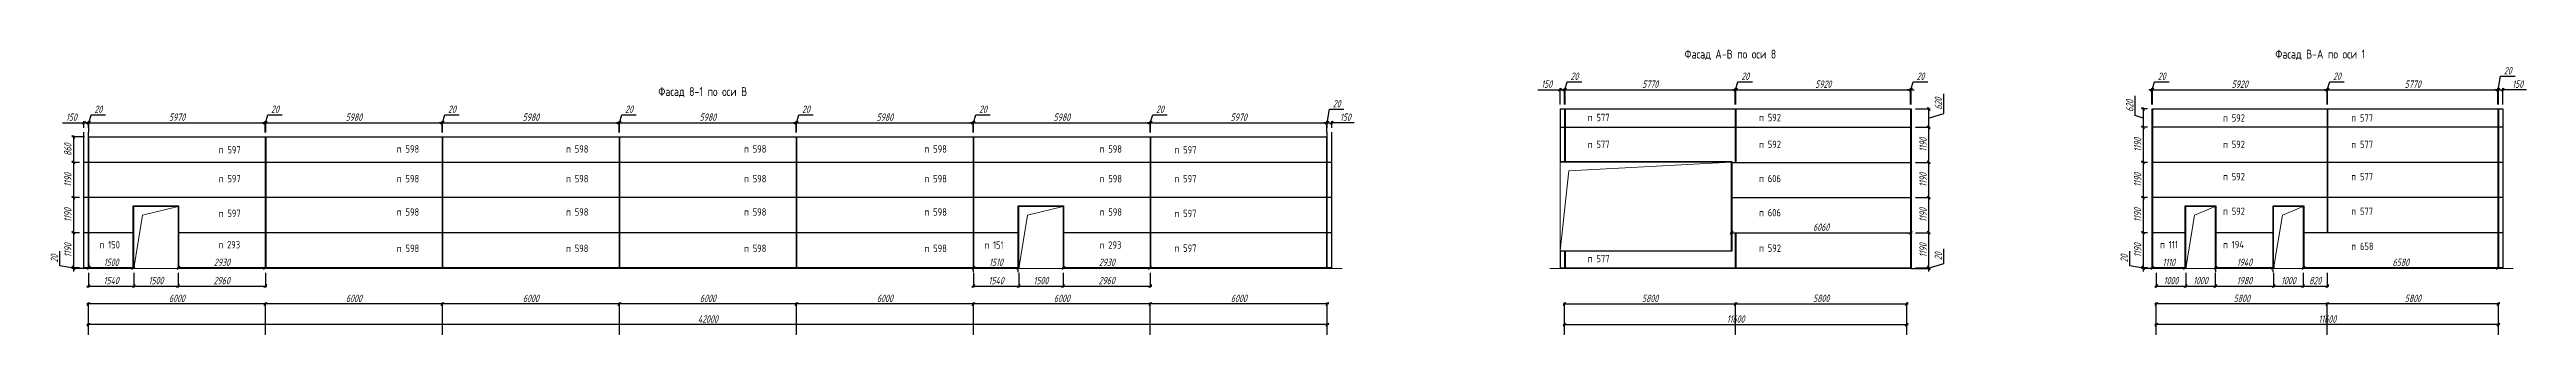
# Model space of a CAD drawing. Header units: millimetres. Extents: x -351329 to 406471, y -253833 to 111767.
# Drawn here: x 36813 to 120781, y -23803 to -13998 of the extents above; entities that cross this region are included whole.
import ezdxf

# ---------------------------------------------------------------- set-up
doc = ezdxf.new("R2010")
doc.units = ezdxf.units.MM
for name, color, linetype, lineweight in [('_Окна_двери', 131, 'Continuous', 15), ('_Оси', 90, 'Continuous', 13), ('_Размеры', 120, 'Continuous', 13), ('_Сендвичи', 230, 'Continuous', 30), ('_Текст', 141, 'Continuous', 20), ('выноска', 7, 'Continuous', 13), ('Нумерация', 91, 'Continuous', 30), ('тонкие', 221, 'Continuous', 13)]:
    doc.layers.add(name, color=color, linetype=linetype, lineweight=lineweight)
doc.styles.add('Museo sans', font='CS_Gost2304.shx')
doc.styles.add('СПДС_размеры', font='spdswin.shx', dxfattribs={"width": 0.8, "oblique": 15})
doc.dimstyles.new('СПДС', dxfattribs={"dimtxt": 2.5, "dimasz": 1, "dimexe": 0.5, "dimexo": 1.5, "dimtad": 1, "dimdec": 0, "dimtxsty": 'СПДС_размеры', "dimblk": 'OBLIQUE', "dimcen": 2.5, "dimdle": 0.5, "dimadec": 8, "dimazin": 0, "dimtfac": 1, "dimtdec": 0, "dimtix": 1, "dimtmove": 0, "dimatfit": 3, "dimfxl": 1, "dimarcsym": 0})

msp = doc.modelspace()

# ---------------------------------------------------------------- texts
at = {"layer": '_Текст', "linetype": 'Continuous', "ltscale": 100, "style": 'Museo sans'}
for s, p in [('Фасад А-В по оси 8', (92240, -14300)), ('Фасад В-А по оси 1', (112267, -14300)), ('Фасад 8-1 по оси В', (57450, -15568))]:
    msp.add_text(s, height=300, dxfattribs=at).set_placement(p)
at = {"layer": 'Нумерация', "linetype": 'Continuous', "ltscale": 100, "style": 'Museo sans'}
for s, p in [('п 577', (88960, -16420)), ('п 592', (94768, -16420)), ('п 592', (110496, -16434)), ('п 577', (114844, -16434)), ('п 597', (42549, -17513)), ('п 598', (48587, -17484)), ('п 598', (54325, -17484)), ('п 598', (60357, -17484)), ('п 598', (66475, -17484)), ('п 598', (72411, -17484)), ('п 597', (74949, -17513)), ('п 577', (88960, -17330)), ('п 592', (94768, -17330)), ('п 592', (110496, -17330)), ('п 577', (114844, -17330)), ('п 597', (42549, -18490)), ('п 598', (48587, -18490)), ('п 598', (54325, -18490)), ('п 598', (60357, -18490)), ('п 598', (66475, -18490)), ('п 598', (72411, -18490)), ('п 597', (74949, -18490)), ('п 606', (94768, -18484)), ('п 592', (110496, -18420)), ('п 577', (114844, -18420)), ('п 597', (42549, -19665)), ('п 598', (48587, -19617)), ('п 598', (54325, -19617)), ('п 598', (60357, -19617)), ('п 598', (66475, -19617)), ('п 598', (72411, -19617)), ('п 597', (74949, -19665)), ('п 606', (94768, -19638)), ('п 592', (110496, -19592)), ('п 577', (114844, -19592)), ('п 150', (38507, -20727)), ('п 293', (42538, -20727)), ('п 598', (48587, -20849)), ('п 598', (54325, -20849)), ('п 598', (60357, -20849)), ('п 598', (66475, -20849)), ('п 151', (68505, -20736)), ('п 293', (72411, -20736)), ('п 597', (74949, -20841)), ('п 577', (88960, -21196)), ('п 592', (94768, -20841)), ('п 111', (108362, -20721)), ('п 194', (110496, -20721)), ('п 658', (114844, -20779))]:
    msp.add_text(s, height=250, dxfattribs=at).set_placement(p)

# ---------------------------------------------------------------- blocks, each defined once
blk = doc.blocks.new('_Oblique')
at = {"layer": 'выноска', "color": 0, "lineweight": -2}
blk.add_line((-0.5, -0.5), (0.5, 0.5), dxfattribs=at)
blk = doc.blocks.new('*D261')
at = {"layer": '_Оси', "color": 0, "lineweight": -2, "transparency": 16777216}
for p, q in [((80180, -23303), (38080, -23303)), ((38130, -23653), (38130, -23253)), ((80130, -23653), (80130, -23253))]:
    blk.add_line(p, q, dxfattribs=at)
at = {"layer": 'Defpoints', "color": 0, "transparency": 16777216}
for p in [(38130, -23303), (38130, -23803), (80130, -23803)]:
    blk.add_point(p, dxfattribs=at)
at = {"layer": '_Оси', "color": 0, "lineweight": -2, "transparency": 16777216, "xscale": 100, "yscale": 100, "zscale": 100, "rotation": 180}
blk.add_blockref('_Oblique', (38130, -23303), dxfattribs=at)
at = {"layer": '_Оси', "color": 0, "lineweight": -2, "transparency": 16777216, "xscale": 100, "yscale": 100, "zscale": 100}
blk.add_blockref('_Oblique', (80130, -23303), dxfattribs=at)
at = {"layer": '_Оси', "color": 0, "lineweight": 25, "transparency": 16777216, "insert": (59130, -23115.5), "char_height": 250, "attachment_point": 5, "style": 'СПДС_размеры'}
blk.add_mtext('42000', dxfattribs=at)
blk = doc.blocks.new('*D262')
at = {"layer": '_Оси', "color": 0, "lineweight": -2, "transparency": 16777216}
for p, q in [((80180, -22603), (74080, -22603)), ((74130, -23653), (74130, -22553)), ((80130, -23653), (80130, -22553))]:
    blk.add_line(p, q, dxfattribs=at)
at = {"layer": 'Defpoints', "color": 0, "transparency": 16777216}
for p in [(74130, -22603), (74130, -23803), (80130, -23803)]:
    blk.add_point(p, dxfattribs=at)
at = {"layer": '_Оси', "color": 0, "lineweight": -2, "transparency": 16777216, "xscale": 100, "yscale": 100, "zscale": 100, "rotation": 180}
blk.add_blockref('_Oblique', (74130, -22603), dxfattribs=at)
at = {"layer": '_Оси', "color": 0, "lineweight": -2, "transparency": 16777216, "xscale": 100, "yscale": 100, "zscale": 100}
blk.add_blockref('_Oblique', (80130, -22603), dxfattribs=at)
at = {"layer": '_Оси', "color": 0, "lineweight": 25, "transparency": 16777216, "insert": (77130, -22415.5), "char_height": 250, "attachment_point": 5, "style": 'СПДС_размеры'}
blk.add_mtext('6000', dxfattribs=at)
blk = doc.blocks.new('*D263')
at = {"layer": '_Оси', "color": 0, "lineweight": -2, "transparency": 16777216}
for p, q in [((74180, -22603), (68080, -22603)), ((68130, -23653), (68130, -22553)), ((74130, -23653), (74130, -22553))]:
    blk.add_line(p, q, dxfattribs=at)
at = {"layer": 'Defpoints', "color": 0, "transparency": 16777216}
for p in [(68130, -22603), (68130, -23803), (74130, -23803)]:
    blk.add_point(p, dxfattribs=at)
at = {"layer": '_Оси', "color": 0, "lineweight": -2, "transparency": 16777216, "xscale": 100, "yscale": 100, "zscale": 100, "rotation": 180}
blk.add_blockref('_Oblique', (68130, -22603), dxfattribs=at)
at = {"layer": '_Оси', "color": 0, "lineweight": -2, "transparency": 16777216, "xscale": 100, "yscale": 100, "zscale": 100}
blk.add_blockref('_Oblique', (74130, -22603), dxfattribs=at)
at = {"layer": '_Оси', "color": 0, "lineweight": 25, "transparency": 16777216, "insert": (71130, -22415.5), "char_height": 250, "attachment_point": 5, "style": 'СПДС_размеры'}
blk.add_mtext('6000', dxfattribs=at)
blk = doc.blocks.new('*D264')
at = {"layer": '_Оси', "color": 0, "lineweight": -2, "transparency": 16777216}
for p, q in [((68180, -22603), (62080, -22603)), ((62130, -23653), (62130, -22553)), ((68130, -23653), (68130, -22553))]:
    blk.add_line(p, q, dxfattribs=at)
at = {"layer": 'Defpoints', "color": 0, "transparency": 16777216}
for p in [(62130, -22603), (62130, -23803), (68130, -23803)]:
    blk.add_point(p, dxfattribs=at)
at = {"layer": '_Оси', "color": 0, "lineweight": -2, "transparency": 16777216, "xscale": 100, "yscale": 100, "zscale": 100, "rotation": 180}
blk.add_blockref('_Oblique', (62130, -22603), dxfattribs=at)
at = {"layer": '_Оси', "color": 0, "lineweight": -2, "transparency": 16777216, "xscale": 100, "yscale": 100, "zscale": 100}
blk.add_blockref('_Oblique', (68130, -22603), dxfattribs=at)
at = {"layer": '_Оси', "color": 0, "lineweight": 25, "transparency": 16777216, "insert": (65130, -22415.5), "char_height": 250, "attachment_point": 5, "style": 'СПДС_размеры'}
blk.add_mtext('6000', dxfattribs=at)
blk = doc.blocks.new('*D265')
at = {"layer": '_Оси', "color": 0, "lineweight": -2, "transparency": 16777216}
for p, q in [((62180, -22603), (56080, -22603)), ((56130, -23653), (56130, -22553)), ((62130, -23653), (62130, -22553))]:
    blk.add_line(p, q, dxfattribs=at)
at = {"layer": 'Defpoints', "color": 0, "transparency": 16777216}
for p in [(56130, -22603), (56130, -23803), (62130, -23803)]:
    blk.add_point(p, dxfattribs=at)
at = {"layer": '_Оси', "color": 0, "lineweight": -2, "transparency": 16777216, "xscale": 100, "yscale": 100, "zscale": 100, "rotation": 180}
blk.add_blockref('_Oblique', (56130, -22603), dxfattribs=at)
at = {"layer": '_Оси', "color": 0, "lineweight": -2, "transparency": 16777216, "xscale": 100, "yscale": 100, "zscale": 100}
blk.add_blockref('_Oblique', (62130, -22603), dxfattribs=at)
at = {"layer": '_Оси', "color": 0, "lineweight": 25, "transparency": 16777216, "insert": (59130, -22415.5), "char_height": 250, "attachment_point": 5, "style": 'СПДС_размеры'}
blk.add_mtext('6000', dxfattribs=at)
blk = doc.blocks.new('*D266')
at = {"layer": '_Оси', "color": 0, "lineweight": -2, "transparency": 16777216}
for p, q in [((56180, -22603), (50080, -22603)), ((50130, -23653), (50130, -22553)), ((56130, -23653), (56130, -22553))]:
    blk.add_line(p, q, dxfattribs=at)
at = {"layer": 'Defpoints', "color": 0, "transparency": 16777216}
for p in [(50130, -22603), (50130, -23803), (56130, -23803)]:
    blk.add_point(p, dxfattribs=at)
at = {"layer": '_Оси', "color": 0, "lineweight": -2, "transparency": 16777216, "xscale": 100, "yscale": 100, "zscale": 100, "rotation": 180}
blk.add_blockref('_Oblique', (50130, -22603), dxfattribs=at)
at = {"layer": '_Оси', "color": 0, "lineweight": -2, "transparency": 16777216, "xscale": 100, "yscale": 100, "zscale": 100}
blk.add_blockref('_Oblique', (56130, -22603), dxfattribs=at)
at = {"layer": '_Оси', "color": 0, "lineweight": 25, "transparency": 16777216, "insert": (53130, -22415.5), "char_height": 250, "attachment_point": 5, "style": 'СПДС_размеры'}
blk.add_mtext('6000', dxfattribs=at)
blk = doc.blocks.new('*D267')
at = {"layer": '_Оси', "color": 0, "lineweight": -2, "transparency": 16777216}
for p, q in [((50180, -22603), (44080, -22603)), ((44130, -23653), (44130, -22553)), ((50130, -23653), (50130, -22553))]:
    blk.add_line(p, q, dxfattribs=at)
at = {"layer": 'Defpoints', "color": 0, "transparency": 16777216}
for p in [(44130, -22603), (44130, -23803), (50130, -23803)]:
    blk.add_point(p, dxfattribs=at)
at = {"layer": '_Оси', "color": 0, "lineweight": -2, "transparency": 16777216, "xscale": 100, "yscale": 100, "zscale": 100, "rotation": 180}
blk.add_blockref('_Oblique', (44130, -22603), dxfattribs=at)
at = {"layer": '_Оси', "color": 0, "lineweight": -2, "transparency": 16777216, "xscale": 100, "yscale": 100, "zscale": 100}
blk.add_blockref('_Oblique', (50130, -22603), dxfattribs=at)
at = {"layer": '_Оси', "color": 0, "lineweight": 25, "transparency": 16777216, "insert": (47130, -22415.5), "char_height": 250, "attachment_point": 5, "style": 'СПДС_размеры'}
blk.add_mtext('6000', dxfattribs=at)
blk = doc.blocks.new('*D268')
at = {"layer": '_Оси', "color": 0, "lineweight": -2, "transparency": 16777216}
for p, q in [((44180, -22603), (38080, -22603)), ((38130, -23653), (38130, -22553)), ((44130, -23653), (44130, -22553))]:
    blk.add_line(p, q, dxfattribs=at)
at = {"layer": 'Defpoints', "color": 0, "transparency": 16777216}
for p in [(38130, -22603), (38130, -23803), (44130, -23803)]:
    blk.add_point(p, dxfattribs=at)
at = {"layer": '_Оси', "color": 0, "lineweight": -2, "transparency": 16777216, "xscale": 100, "yscale": 100, "zscale": 100, "rotation": 180}
blk.add_blockref('_Oblique', (38130, -22603), dxfattribs=at)
at = {"layer": '_Оси', "color": 0, "lineweight": -2, "transparency": 16777216, "xscale": 100, "yscale": 100, "zscale": 100}
blk.add_blockref('_Oblique', (44130, -22603), dxfattribs=at)
at = {"layer": '_Оси', "color": 0, "lineweight": 25, "transparency": 16777216, "insert": (41130, -22415.5), "char_height": 250, "attachment_point": 5, "style": 'СПДС_размеры'}
blk.add_mtext('6000', dxfattribs=at)
blk = doc.blocks.new('*U236')
at = {"color": 0, "ltscale": 100}
blk.add_lwpolyline([(0, 0), (1500, 0), (1500, 2100), (0, 2100)], close=True, dxfattribs=at)
blk.add_lwpolyline([(1500, 2100), (300, 1800), (0, 0)], dxfattribs=at)
blk = doc.blocks.new('*D269')
at = {"layer": '_Размеры', "color": 0, "lineweight": -2, "ltscale": 100, "transparency": 16777216}
for p, q in [((38100, -21383), (39700, -21383)), ((38150, -21233), (38150, -21333)), ((39650, -21233), (39650, -21333))]:
    blk.add_line(p, q, dxfattribs=at)
at = {"layer": 'Defpoints', "color": 0, "ltscale": 100, "transparency": 16777216}
for p in [(38150, -21383), (39650, -21383), (39650, -21383)]:
    blk.add_point(p, dxfattribs=at)
at = {"layer": '_Размеры', "color": 0, "lineweight": -2, "ltscale": 100, "transparency": 16777216, "xscale": 100, "yscale": 100, "zscale": 100, "rotation": 180}
blk.add_blockref('_Oblique', (38150, -21383), dxfattribs=at)
at = {"layer": '_Размеры', "color": 0, "lineweight": -2, "ltscale": 100, "transparency": 16777216, "xscale": 100, "yscale": 100, "zscale": 100}
blk.add_blockref('_Oblique', (39650, -21383), dxfattribs=at)
at = {"layer": '_Размеры', "color": 0, "ltscale": 100, "transparency": 16777216, "insert": (38900, -21195.5), "char_height": 250, "attachment_point": 5, "style": 'СПДС_размеры'}
blk.add_mtext('1500', dxfattribs=at)
blk = doc.blocks.new('*D270')
at = {"layer": '_Размеры', "color": 0, "lineweight": -2, "ltscale": 100, "transparency": 16777216}
for p, q in [((41140, -21383), (44170, -21383)), ((41190, -21233), (41190, -21333)), ((44120, -21233), (44120, -21333))]:
    blk.add_line(p, q, dxfattribs=at)
at = {"layer": 'Defpoints', "color": 0, "ltscale": 100, "transparency": 16777216}
for p in [(41190, -21383), (44120, -21383), (44120, -21383)]:
    blk.add_point(p, dxfattribs=at)
at = {"layer": '_Размеры', "color": 0, "lineweight": -2, "ltscale": 100, "transparency": 16777216, "xscale": 100, "yscale": 100, "zscale": 100, "rotation": 180}
blk.add_blockref('_Oblique', (41190, -21383), dxfattribs=at)
at = {"layer": '_Размеры', "color": 0, "lineweight": -2, "ltscale": 100, "transparency": 16777216, "xscale": 100, "yscale": 100, "zscale": 100}
blk.add_blockref('_Oblique', (44120, -21383), dxfattribs=at)
at = {"layer": '_Размеры', "color": 0, "ltscale": 100, "transparency": 16777216, "insert": (42655, -21195.5), "char_height": 250, "attachment_point": 5, "style": 'СПДС_размеры'}
blk.add_mtext('2930', dxfattribs=at)
blk = doc.blocks.new('*D271')
at = {"layer": '_Размеры', "color": 0, "lineweight": -2, "ltscale": 100, "transparency": 16777216}
for p, q in [((68090, -21384), (69700, -21384)), ((68140, -21533), (68140, -21434)), ((69650, -21533), (69650, -21434))]:
    blk.add_line(p, q, dxfattribs=at)
at = {"layer": 'Defpoints', "color": 0, "ltscale": 100, "transparency": 16777216}
for p in [(68140, -21383), (69650, -21383), (69650, -21384)]:
    blk.add_point(p, dxfattribs=at)
at = {"layer": '_Размеры', "color": 0, "lineweight": -2, "ltscale": 100, "transparency": 16777216, "xscale": 100, "yscale": 100, "zscale": 100, "rotation": 180}
blk.add_blockref('_Oblique', (68140, -21384), dxfattribs=at)
at = {"layer": '_Размеры', "color": 0, "lineweight": -2, "ltscale": 100, "transparency": 16777216, "xscale": 100, "yscale": 100, "zscale": 100}
blk.add_blockref('_Oblique', (69650, -21384), dxfattribs=at)
at = {"layer": '_Размеры', "color": 0, "ltscale": 100, "transparency": 16777216, "insert": (68895, -21196.5), "char_height": 250, "attachment_point": 5, "style": 'СПДС_размеры'}
blk.add_mtext('1510', dxfattribs=at)
blk = doc.blocks.new('*D272')
at = {"layer": '_Размеры', "color": 0, "lineweight": -2, "ltscale": 100, "transparency": 16777216}
for p, q in [((71140, -21383), (74170, -21383)), ((71190, -21233), (71190, -21333)), ((74120, -21233), (74120, -21333))]:
    blk.add_line(p, q, dxfattribs=at)
at = {"layer": 'Defpoints', "color": 0, "ltscale": 100, "transparency": 16777216}
for p in [(71190, -21383), (74120, -21383), (74120, -21383)]:
    blk.add_point(p, dxfattribs=at)
at = {"layer": '_Размеры', "color": 0, "lineweight": -2, "ltscale": 100, "transparency": 16777216, "xscale": 100, "yscale": 100, "zscale": 100, "rotation": 180}
blk.add_blockref('_Oblique', (71190, -21383), dxfattribs=at)
at = {"layer": '_Размеры', "color": 0, "lineweight": -2, "ltscale": 100, "transparency": 16777216, "xscale": 100, "yscale": 100, "zscale": 100}
blk.add_blockref('_Oblique', (74120, -21383), dxfattribs=at)
at = {"layer": '_Размеры', "color": 0, "ltscale": 100, "transparency": 16777216, "insert": (72655, -21195.5), "char_height": 250, "attachment_point": 5, "style": 'СПДС_размеры'}
blk.add_mtext('2930', dxfattribs=at)
blk = doc.blocks.new('*D273')
at = {"layer": '_Размеры', "color": 0, "lineweight": -2, "ltscale": 100, "transparency": 16777216}
for p, q in [((37254, -16471), (37980, -16471)), ((37930, -16471), (38180, -16471)), ((37980, -16645), (37980, -16421)), ((38130, -16645), (38130, -16421))]:
    blk.add_line(p, q, dxfattribs=at)
at = {"layer": 'Defpoints', "color": 0, "ltscale": 100, "transparency": 16777216}
for p in [(38130, -16471), (37980, -16795), (38130, -16795)]:
    blk.add_point(p, dxfattribs=at)
at = {"layer": '_Размеры', "color": 0, "lineweight": -2, "ltscale": 100, "transparency": 16777216, "xscale": 100, "yscale": 100, "zscale": 100, "rotation": 180}
blk.add_blockref('_Oblique', (37980, -16471), dxfattribs=at)
at = {"layer": '_Размеры', "color": 0, "lineweight": -2, "ltscale": 100, "transparency": 16777216, "xscale": 100, "yscale": 100, "zscale": 100}
blk.add_blockref('_Oblique', (38130, -16471), dxfattribs=at)
at = {"layer": '_Размеры', "color": 0, "ltscale": 100, "transparency": 16777216, "insert": (37553, -16284), "char_height": 250, "attachment_point": 5, "style": 'СПДС_размеры'}
blk.add_mtext('150', dxfattribs=at)
blk = doc.blocks.new('*D274')
at = {"layer": '_Размеры', "color": 0, "lineweight": -2, "ltscale": 100, "transparency": 16777216}
for p, q in [((38130, -16471), (38030, -16471)), ((38130, -16645), (38130, -16421)), ((38130, -16471), (38150, -16471)), ((38130, -16471), (38150, -16471)), ((38140, -16471), (38221, -16202)), ((38150, -16803), (38150, -16421)), ((38150, -16471), (38250, -16471)), ((38221, -16202), (38714, -16202))]:
    blk.add_line(p, q, dxfattribs=at)
at = {"layer": 'Defpoints', "color": 0, "ltscale": 100, "transparency": 16777216}
for p in [(38150, -16471), (38130, -16795), (38150, -16953)]:
    blk.add_point(p, dxfattribs=at)
at = {"layer": '_Размеры', "color": 0, "lineweight": -2, "ltscale": 100, "transparency": 16777216, "xscale": 100, "yscale": 100, "zscale": 100}
blk.add_blockref('_Oblique', (38130, -16471), dxfattribs=at)
at = {"layer": '_Размеры', "color": 0, "lineweight": -2, "ltscale": 100, "transparency": 16777216, "xscale": 100, "yscale": 100, "zscale": 100, "rotation": 180}
blk.add_blockref('_Oblique', (38150, -16471), dxfattribs=at)
at = {"layer": '_Размеры', "color": 0, "ltscale": 100, "transparency": 16777216, "insert": (38467, -16015), "char_height": 250, "attachment_point": 5, "style": 'СПДС_размеры'}
blk.add_mtext('20', dxfattribs=at)
blk = doc.blocks.new('*D275')
at = {"layer": '_Размеры', "color": 0, "lineweight": -2, "ltscale": 100, "transparency": 16777216}
for p, q in [((38100, -16471), (44170, -16471)), ((38150, -16803), (38150, -16421)), ((44120, -16803), (44120, -16421))]:
    blk.add_line(p, q, dxfattribs=at)
at = {"layer": 'Defpoints', "color": 0, "ltscale": 100, "transparency": 16777216}
for p in [(44120, -16471), (38150, -16953), (44120, -16953)]:
    blk.add_point(p, dxfattribs=at)
at = {"layer": '_Размеры', "color": 0, "lineweight": -2, "ltscale": 100, "transparency": 16777216, "xscale": 100, "yscale": 100, "zscale": 100, "rotation": 180}
blk.add_blockref('_Oblique', (38150, -16471), dxfattribs=at)
at = {"layer": '_Размеры', "color": 0, "lineweight": -2, "ltscale": 100, "transparency": 16777216, "xscale": 100, "yscale": 100, "zscale": 100}
blk.add_blockref('_Oblique', (44120, -16471), dxfattribs=at)
at = {"layer": '_Размеры', "color": 0, "ltscale": 100, "transparency": 16777216, "insert": (41135, -16283.5), "char_height": 250, "attachment_point": 5, "style": 'СПДС_размеры'}
blk.add_mtext('5970', dxfattribs=at)
blk = doc.blocks.new('*D276')
at = {"layer": '_Размеры', "color": 0, "lineweight": -2, "ltscale": 100, "transparency": 16777216}
for p, q in [((44120, -16471), (44020, -16471)), ((44120, -16803), (44120, -16421)), ((44120, -16471), (44140, -16471)), ((44120, -16471), (44140, -16471)), ((44130, -16471), (44211, -16202)), ((44140, -16803), (44140, -16421)), ((44140, -16471), (44240, -16471)), ((44211, -16202), (44704, -16202))]:
    blk.add_line(p, q, dxfattribs=at)
at = {"layer": 'Defpoints', "color": 0, "ltscale": 100, "transparency": 16777216}
for p in [(44140, -16471), (44120, -16953), (44140, -16953)]:
    blk.add_point(p, dxfattribs=at)
at = {"layer": '_Размеры', "color": 0, "lineweight": -2, "ltscale": 100, "transparency": 16777216, "xscale": 100, "yscale": 100, "zscale": 100}
blk.add_blockref('_Oblique', (44120, -16471), dxfattribs=at)
at = {"layer": '_Размеры', "color": 0, "lineweight": -2, "ltscale": 100, "transparency": 16777216, "xscale": 100, "yscale": 100, "zscale": 100, "rotation": 180}
blk.add_blockref('_Oblique', (44140, -16471), dxfattribs=at)
at = {"layer": '_Размеры', "color": 0, "ltscale": 100, "transparency": 16777216, "insert": (44457, -16015), "char_height": 250, "attachment_point": 5, "style": 'СПДС_размеры'}
blk.add_mtext('20', dxfattribs=at)
blk = doc.blocks.new('*D277')
at = {"layer": '_Размеры', "color": 0, "lineweight": -2, "ltscale": 100, "transparency": 16777216}
for p, q in [((44090, -16471), (50170, -16471)), ((44140, -16803), (44140, -16421)), ((50120, -16803), (50120, -16421))]:
    blk.add_line(p, q, dxfattribs=at)
at = {"layer": 'Defpoints', "color": 0, "ltscale": 100, "transparency": 16777216}
for p in [(50120, -16471), (44140, -16953), (50120, -16953)]:
    blk.add_point(p, dxfattribs=at)
at = {"layer": '_Размеры', "color": 0, "lineweight": -2, "ltscale": 100, "transparency": 16777216, "xscale": 100, "yscale": 100, "zscale": 100, "rotation": 180}
blk.add_blockref('_Oblique', (44140, -16471), dxfattribs=at)
at = {"layer": '_Размеры', "color": 0, "lineweight": -2, "ltscale": 100, "transparency": 16777216, "xscale": 100, "yscale": 100, "zscale": 100}
blk.add_blockref('_Oblique', (50120, -16471), dxfattribs=at)
at = {"layer": '_Размеры', "color": 0, "ltscale": 100, "transparency": 16777216, "insert": (47130, -16283.5), "char_height": 250, "attachment_point": 5, "style": 'СПДС_размеры'}
blk.add_mtext('5980', dxfattribs=at)
blk = doc.blocks.new('*D278')
at = {"layer": '_Размеры', "color": 0, "lineweight": -2, "ltscale": 100, "transparency": 16777216}
for p, q in [((50120, -16471), (50020, -16471)), ((50120, -16803), (50120, -16421)), ((50120, -16471), (50140, -16471)), ((50120, -16471), (50140, -16471)), ((50130, -16471), (50211, -16202)), ((50140, -16803), (50140, -16421)), ((50140, -16471), (50240, -16471)), ((50211, -16202), (50704, -16202))]:
    blk.add_line(p, q, dxfattribs=at)
at = {"layer": 'Defpoints', "color": 0, "ltscale": 100, "transparency": 16777216}
for p in [(50140, -16471), (50120, -16953), (50140, -16953)]:
    blk.add_point(p, dxfattribs=at)
at = {"layer": '_Размеры', "color": 0, "lineweight": -2, "ltscale": 100, "transparency": 16777216, "xscale": 100, "yscale": 100, "zscale": 100}
blk.add_blockref('_Oblique', (50120, -16471), dxfattribs=at)
at = {"layer": '_Размеры', "color": 0, "lineweight": -2, "ltscale": 100, "transparency": 16777216, "xscale": 100, "yscale": 100, "zscale": 100, "rotation": 180}
blk.add_blockref('_Oblique', (50140, -16471), dxfattribs=at)
at = {"layer": '_Размеры', "color": 0, "ltscale": 100, "transparency": 16777216, "insert": (50457, -16015), "char_height": 250, "attachment_point": 5, "style": 'СПДС_размеры'}
blk.add_mtext('20', dxfattribs=at)
blk = doc.blocks.new('*D279')
at = {"layer": '_Размеры', "color": 0, "lineweight": -2, "ltscale": 100, "transparency": 16777216}
for p, q in [((50090, -16471), (56170, -16471)), ((50140, -16803), (50140, -16421)), ((56120, -16803), (56120, -16421))]:
    blk.add_line(p, q, dxfattribs=at)
at = {"layer": 'Defpoints', "color": 0, "ltscale": 100, "transparency": 16777216}
for p in [(56120, -16471), (50140, -16953), (56120, -16953)]:
    blk.add_point(p, dxfattribs=at)
at = {"layer": '_Размеры', "color": 0, "lineweight": -2, "ltscale": 100, "transparency": 16777216, "xscale": 100, "yscale": 100, "zscale": 100, "rotation": 180}
blk.add_blockref('_Oblique', (50140, -16471), dxfattribs=at)
at = {"layer": '_Размеры', "color": 0, "lineweight": -2, "ltscale": 100, "transparency": 16777216, "xscale": 100, "yscale": 100, "zscale": 100}
blk.add_blockref('_Oblique', (56120, -16471), dxfattribs=at)
at = {"layer": '_Размеры', "color": 0, "ltscale": 100, "transparency": 16777216, "insert": (53130, -16283.5), "char_height": 250, "attachment_point": 5, "style": 'СПДС_размеры'}
blk.add_mtext('5980', dxfattribs=at)
blk = doc.blocks.new('*D280')
at = {"layer": '_Размеры', "color": 0, "lineweight": -2, "ltscale": 100, "transparency": 16777216}
for p, q in [((56120, -16471), (56020, -16471)), ((56120, -16803), (56120, -16421)), ((56120, -16471), (56140, -16471)), ((56120, -16471), (56140, -16471)), ((56130, -16471), (56211, -16202)), ((56140, -16803), (56140, -16421)), ((56140, -16471), (56240, -16471)), ((56211, -16202), (56704, -16202))]:
    blk.add_line(p, q, dxfattribs=at)
at = {"layer": 'Defpoints', "color": 0, "ltscale": 100, "transparency": 16777216}
for p in [(56140, -16471), (56120, -16953), (56140, -16953)]:
    blk.add_point(p, dxfattribs=at)
at = {"layer": '_Размеры', "color": 0, "lineweight": -2, "ltscale": 100, "transparency": 16777216, "xscale": 100, "yscale": 100, "zscale": 100}
blk.add_blockref('_Oblique', (56120, -16471), dxfattribs=at)
at = {"layer": '_Размеры', "color": 0, "lineweight": -2, "ltscale": 100, "transparency": 16777216, "xscale": 100, "yscale": 100, "zscale": 100, "rotation": 180}
blk.add_blockref('_Oblique', (56140, -16471), dxfattribs=at)
at = {"layer": '_Размеры', "color": 0, "ltscale": 100, "transparency": 16777216, "insert": (56457, -16015), "char_height": 250, "attachment_point": 5, "style": 'СПДС_размеры'}
blk.add_mtext('20', dxfattribs=at)
blk = doc.blocks.new('*D281')
at = {"layer": '_Размеры', "color": 0, "lineweight": -2, "ltscale": 100, "transparency": 16777216}
for p, q in [((56090, -16471), (62170, -16471)), ((56140, -16803), (56140, -16421)), ((62120, -16803), (62120, -16421))]:
    blk.add_line(p, q, dxfattribs=at)
at = {"layer": 'Defpoints', "color": 0, "ltscale": 100, "transparency": 16777216}
for p in [(62120, -16471), (56140, -16953), (62120, -16953)]:
    blk.add_point(p, dxfattribs=at)
at = {"layer": '_Размеры', "color": 0, "lineweight": -2, "ltscale": 100, "transparency": 16777216, "xscale": 100, "yscale": 100, "zscale": 100, "rotation": 180}
blk.add_blockref('_Oblique', (56140, -16471), dxfattribs=at)
at = {"layer": '_Размеры', "color": 0, "lineweight": -2, "ltscale": 100, "transparency": 16777216, "xscale": 100, "yscale": 100, "zscale": 100}
blk.add_blockref('_Oblique', (62120, -16471), dxfattribs=at)
at = {"layer": '_Размеры', "color": 0, "ltscale": 100, "transparency": 16777216, "insert": (59130, -16283.5), "char_height": 250, "attachment_point": 5, "style": 'СПДС_размеры'}
blk.add_mtext('5980', dxfattribs=at)
blk = doc.blocks.new('*D282')
at = {"layer": '_Размеры', "color": 0, "lineweight": -2, "ltscale": 100, "transparency": 16777216}
for p, q in [((62120, -16471), (62020, -16471)), ((62120, -16803), (62120, -16421)), ((62120, -16471), (62140, -16471)), ((62120, -16471), (62140, -16471)), ((62130, -16471), (62211, -16202)), ((62140, -16803), (62140, -16421)), ((62140, -16471), (62240, -16471)), ((62211, -16202), (62704, -16202))]:
    blk.add_line(p, q, dxfattribs=at)
at = {"layer": 'Defpoints', "color": 0, "ltscale": 100, "transparency": 16777216}
for p in [(62140, -16471), (62120, -16953), (62140, -16953)]:
    blk.add_point(p, dxfattribs=at)
at = {"layer": '_Размеры', "color": 0, "lineweight": -2, "ltscale": 100, "transparency": 16777216, "xscale": 100, "yscale": 100, "zscale": 100}
blk.add_blockref('_Oblique', (62120, -16471), dxfattribs=at)
at = {"layer": '_Размеры', "color": 0, "lineweight": -2, "ltscale": 100, "transparency": 16777216, "xscale": 100, "yscale": 100, "zscale": 100, "rotation": 180}
blk.add_blockref('_Oblique', (62140, -16471), dxfattribs=at)
at = {"layer": '_Размеры', "color": 0, "ltscale": 100, "transparency": 16777216, "insert": (62457, -16015), "char_height": 250, "attachment_point": 5, "style": 'СПДС_размеры'}
blk.add_mtext('20', dxfattribs=at)
blk = doc.blocks.new('*D283')
at = {"layer": '_Размеры', "color": 0, "lineweight": -2, "ltscale": 100, "transparency": 16777216}
for p, q in [((62090, -16471), (68170, -16471)), ((62140, -16803), (62140, -16421)), ((68120, -16803), (68120, -16421))]:
    blk.add_line(p, q, dxfattribs=at)
at = {"layer": 'Defpoints', "color": 0, "ltscale": 100, "transparency": 16777216}
for p in [(68120, -16471), (62140, -16953), (68120, -16953)]:
    blk.add_point(p, dxfattribs=at)
at = {"layer": '_Размеры', "color": 0, "lineweight": -2, "ltscale": 100, "transparency": 16777216, "xscale": 100, "yscale": 100, "zscale": 100, "rotation": 180}
blk.add_blockref('_Oblique', (62140, -16471), dxfattribs=at)
at = {"layer": '_Размеры', "color": 0, "lineweight": -2, "ltscale": 100, "transparency": 16777216, "xscale": 100, "yscale": 100, "zscale": 100}
blk.add_blockref('_Oblique', (68120, -16471), dxfattribs=at)
at = {"layer": '_Размеры', "color": 0, "ltscale": 100, "transparency": 16777216, "insert": (65130, -16283.5), "char_height": 250, "attachment_point": 5, "style": 'СПДС_размеры'}
blk.add_mtext('5980', dxfattribs=at)
blk = doc.blocks.new('*D284')
at = {"layer": '_Размеры', "color": 0, "lineweight": -2, "ltscale": 100, "transparency": 16777216}
for p, q in [((68120, -16471), (68020, -16471)), ((68120, -16803), (68120, -16421)), ((68120, -16471), (68140, -16471)), ((68120, -16471), (68140, -16471)), ((68130, -16471), (68211, -16202)), ((68140, -16803), (68140, -16421)), ((68140, -16471), (68240, -16471)), ((68211, -16202), (68704, -16202))]:
    blk.add_line(p, q, dxfattribs=at)
at = {"layer": 'Defpoints', "color": 0, "ltscale": 100, "transparency": 16777216}
for p in [(68140, -16471), (68120, -16953), (68140, -16953)]:
    blk.add_point(p, dxfattribs=at)
at = {"layer": '_Размеры', "color": 0, "lineweight": -2, "ltscale": 100, "transparency": 16777216, "xscale": 100, "yscale": 100, "zscale": 100}
blk.add_blockref('_Oblique', (68120, -16471), dxfattribs=at)
at = {"layer": '_Размеры', "color": 0, "lineweight": -2, "ltscale": 100, "transparency": 16777216, "xscale": 100, "yscale": 100, "zscale": 100, "rotation": 180}
blk.add_blockref('_Oblique', (68140, -16471), dxfattribs=at)
at = {"layer": '_Размеры', "color": 0, "ltscale": 100, "transparency": 16777216, "insert": (68457, -16015), "char_height": 250, "attachment_point": 5, "style": 'СПДС_размеры'}
blk.add_mtext('20', dxfattribs=at)
blk = doc.blocks.new('*D285')
at = {"layer": '_Размеры', "color": 0, "lineweight": -2, "ltscale": 100, "transparency": 16777216}
for p, q in [((68090, -16471), (74170, -16471)), ((68140, -16803), (68140, -16421)), ((74120, -16803), (74120, -16421))]:
    blk.add_line(p, q, dxfattribs=at)
at = {"layer": 'Defpoints', "color": 0, "ltscale": 100, "transparency": 16777216}
for p in [(74120, -16471), (68140, -16953), (74120, -16953)]:
    blk.add_point(p, dxfattribs=at)
at = {"layer": '_Размеры', "color": 0, "lineweight": -2, "ltscale": 100, "transparency": 16777216, "xscale": 100, "yscale": 100, "zscale": 100, "rotation": 180}
blk.add_blockref('_Oblique', (68140, -16471), dxfattribs=at)
at = {"layer": '_Размеры', "color": 0, "lineweight": -2, "ltscale": 100, "transparency": 16777216, "xscale": 100, "yscale": 100, "zscale": 100}
blk.add_blockref('_Oblique', (74120, -16471), dxfattribs=at)
at = {"layer": '_Размеры', "color": 0, "ltscale": 100, "transparency": 16777216, "insert": (71130, -16283.5), "char_height": 250, "attachment_point": 5, "style": 'СПДС_размеры'}
blk.add_mtext('5980', dxfattribs=at)
blk = doc.blocks.new('*D286')
at = {"layer": '_Размеры', "color": 0, "lineweight": -2, "ltscale": 100, "transparency": 16777216}
for p, q in [((74120, -16471), (74020, -16471)), ((74120, -16803), (74120, -16421)), ((74120, -16471), (74140, -16471)), ((74120, -16471), (74140, -16471)), ((74130, -16471), (74211, -16202)), ((74140, -16803), (74140, -16421)), ((74140, -16471), (74240, -16471)), ((74211, -16202), (74704, -16202))]:
    blk.add_line(p, q, dxfattribs=at)
at = {"layer": 'Defpoints', "color": 0, "ltscale": 100, "transparency": 16777216}
for p in [(74140, -16471), (74120, -16953), (74140, -16953)]:
    blk.add_point(p, dxfattribs=at)
at = {"layer": '_Размеры', "color": 0, "lineweight": -2, "ltscale": 100, "transparency": 16777216, "xscale": 100, "yscale": 100, "zscale": 100}
blk.add_blockref('_Oblique', (74120, -16471), dxfattribs=at)
at = {"layer": '_Размеры', "color": 0, "lineweight": -2, "ltscale": 100, "transparency": 16777216, "xscale": 100, "yscale": 100, "zscale": 100, "rotation": 180}
blk.add_blockref('_Oblique', (74140, -16471), dxfattribs=at)
at = {"layer": '_Размеры', "color": 0, "ltscale": 100, "transparency": 16777216, "insert": (74457, -16015), "char_height": 250, "attachment_point": 5, "style": 'СПДС_размеры'}
blk.add_mtext('20', dxfattribs=at)
blk = doc.blocks.new('*D287')
at = {"layer": '_Размеры', "color": 0, "lineweight": -2, "ltscale": 100, "transparency": 16777216}
for p, q in [((74090, -16471), (80160, -16471)), ((74140, -16803), (74140, -16421)), ((80110, -16803), (80110, -16421))]:
    blk.add_line(p, q, dxfattribs=at)
at = {"layer": 'Defpoints', "color": 0, "ltscale": 100, "transparency": 16777216}
for p in [(80110, -16471), (74140, -16953), (80110, -16953)]:
    blk.add_point(p, dxfattribs=at)
at = {"layer": '_Размеры', "color": 0, "lineweight": -2, "ltscale": 100, "transparency": 16777216, "xscale": 100, "yscale": 100, "zscale": 100, "rotation": 180}
blk.add_blockref('_Oblique', (74140, -16471), dxfattribs=at)
at = {"layer": '_Размеры', "color": 0, "lineweight": -2, "ltscale": 100, "transparency": 16777216, "xscale": 100, "yscale": 100, "zscale": 100}
blk.add_blockref('_Oblique', (80110, -16471), dxfattribs=at)
at = {"layer": '_Размеры', "color": 0, "ltscale": 100, "transparency": 16777216, "insert": (77125, -16283.5), "char_height": 250, "attachment_point": 5, "style": 'СПДС_размеры'}
blk.add_mtext('5970', dxfattribs=at)
blk = doc.blocks.new('*D288')
at = {"layer": '_Размеры', "color": 0, "lineweight": -2, "ltscale": 100, "transparency": 16777216}
for p, q in [((80110, -16471), (80010, -16471)), ((80110, -16803), (80110, -16421)), ((80110, -16471), (80130, -16471)), ((80110, -16471), (80130, -16471)), ((80120, -16471), (80201, -16015)), ((80130, -16645), (80130, -16421)), ((80130, -16471), (80230, -16471)), ((80201, -16015), (80694, -16015))]:
    blk.add_line(p, q, dxfattribs=at)
at = {"layer": 'Defpoints', "color": 0, "ltscale": 100, "transparency": 16777216}
for p in [(80130, -16471), (80110, -16953), (80130, -16795)]:
    blk.add_point(p, dxfattribs=at)
at = {"layer": '_Размеры', "color": 0, "lineweight": -2, "ltscale": 100, "transparency": 16777216, "xscale": 100, "yscale": 100, "zscale": 100}
blk.add_blockref('_Oblique', (80110, -16471), dxfattribs=at)
at = {"layer": '_Размеры', "color": 0, "lineweight": -2, "ltscale": 100, "transparency": 16777216, "xscale": 100, "yscale": 100, "zscale": 100, "rotation": 180}
blk.add_blockref('_Oblique', (80130, -16471), dxfattribs=at)
at = {"layer": '_Размеры', "color": 0, "ltscale": 100, "transparency": 16777216, "insert": (80447, -15827), "char_height": 250, "attachment_point": 5, "style": 'СПДС_размеры'}
blk.add_mtext('20', dxfattribs=at)
blk = doc.blocks.new('*D289')
at = {"layer": '_Размеры', "color": 0, "lineweight": -2, "ltscale": 100, "transparency": 16777216}
for p, q in [((80080, -16471), (80330, -16471)), ((80130, -16645), (80130, -16421)), ((80280, -16645), (80280, -16421)), ((81041, -16471), (80280, -16471))]:
    blk.add_line(p, q, dxfattribs=at)
at = {"layer": 'Defpoints', "color": 0, "ltscale": 100, "transparency": 16777216}
for p in [(80280, -16471), (80130, -16795), (80280, -16795)]:
    blk.add_point(p, dxfattribs=at)
at = {"layer": '_Размеры', "color": 0, "lineweight": -2, "ltscale": 100, "transparency": 16777216, "xscale": 100, "yscale": 100, "zscale": 100, "rotation": 180}
blk.add_blockref('_Oblique', (80130, -16471), dxfattribs=at)
at = {"layer": '_Размеры', "color": 0, "lineweight": -2, "ltscale": 100, "transparency": 16777216, "xscale": 100, "yscale": 100, "zscale": 100}
blk.add_blockref('_Oblique', (80280, -16471), dxfattribs=at)
at = {"layer": '_Размеры', "color": 0, "ltscale": 100, "transparency": 16777216, "insert": (80742, -16284), "char_height": 250, "attachment_point": 5, "style": 'СПДС_размеры'}
blk.add_mtext('150', dxfattribs=at)
blk = doc.blocks.new('*D290')
at = {"layer": '_Размеры', "color": 0, "lineweight": -2, "ltscale": 100, "transparency": 16777216}
for p, q in [((38000, -16953), (37571, -16953)), ((37621, -16903), (37621, -17863)), ((37830, -17813), (37571, -17813))]:
    blk.add_line(p, q, dxfattribs=at)
at = {"layer": 'Defpoints', "color": 0, "ltscale": 100, "transparency": 16777216}
for p in [(38150, -16953), (37621, -17813), (37980, -17813)]:
    blk.add_point(p, dxfattribs=at)
at = {"layer": '_Размеры', "color": 0, "lineweight": -2, "ltscale": 100, "transparency": 16777216, "xscale": 100, "yscale": 100, "zscale": 100}
for p, rotation in [((37621, -16953), 90), ((37621, -17813), 270)]:
    blk.add_blockref('_Oblique', p, dxfattribs=dict(at, rotation=rotation))
at = {"layer": '_Размеры', "color": 0, "ltscale": 100, "transparency": 16777216, "insert": (37433.5, -17383), "char_height": 250, "attachment_point": 5, "rotation": 90, "style": 'СПДС_размеры'}
blk.add_mtext('860', dxfattribs=at)
blk = doc.blocks.new('*D291')
at = {"layer": '_Размеры', "color": 0, "lineweight": -2, "ltscale": 100, "transparency": 16777216}
for p, q in [((37830, -17813), (37571, -17813)), ((37621, -17763), (37621, -19053)), ((37830, -19003), (37571, -19003))]:
    blk.add_line(p, q, dxfattribs=at)
at = {"layer": 'Defpoints', "color": 0, "ltscale": 100, "transparency": 16777216}
for p in [(37980, -17813), (37621, -19003), (37980, -19003)]:
    blk.add_point(p, dxfattribs=at)
at = {"layer": '_Размеры', "color": 0, "lineweight": -2, "ltscale": 100, "transparency": 16777216, "xscale": 100, "yscale": 100, "zscale": 100}
for p, rotation in [((37621, -17813), 90), ((37621, -19003), 270)]:
    blk.add_blockref('_Oblique', p, dxfattribs=dict(at, rotation=rotation))
at = {"layer": '_Размеры', "color": 0, "ltscale": 100, "transparency": 16777216, "insert": (37433.5, -18408), "char_height": 250, "attachment_point": 5, "rotation": 90, "style": 'СПДС_размеры'}
blk.add_mtext('1190', dxfattribs=at)
blk = doc.blocks.new('*D292')
at = {"layer": '_Размеры', "color": 0, "lineweight": -2, "ltscale": 100, "transparency": 16777216}
for p, q in [((37830, -19003), (37571, -19003)), ((37621, -18953), (37621, -20243)), ((37830, -20193), (37571, -20193))]:
    blk.add_line(p, q, dxfattribs=at)
at = {"layer": 'Defpoints', "color": 0, "ltscale": 100, "transparency": 16777216}
for p in [(37980, -19003), (37621, -20193), (37980, -20193)]:
    blk.add_point(p, dxfattribs=at)
at = {"layer": '_Размеры', "color": 0, "lineweight": -2, "ltscale": 100, "transparency": 16777216, "xscale": 100, "yscale": 100, "zscale": 100}
for p, rotation in [((37621, -19003), 90), ((37621, -20193), 270)]:
    blk.add_blockref('_Oblique', p, dxfattribs=dict(at, rotation=rotation))
at = {"layer": '_Размеры', "color": 0, "ltscale": 100, "transparency": 16777216, "insert": (37433.5, -19598), "char_height": 250, "attachment_point": 5, "rotation": 90, "style": 'СПДС_размеры'}
blk.add_mtext('1190', dxfattribs=at)
blk = doc.blocks.new('*D293')
at = {"layer": '_Размеры', "color": 0, "lineweight": -2, "ltscale": 100, "transparency": 16777216}
for p, q in [((37621, -20143), (37621, -21433)), ((37830, -20193), (37571, -20193)), ((37830, -21383), (37571, -21383))]:
    blk.add_line(p, q, dxfattribs=at)
at = {"layer": 'Defpoints', "color": 0, "ltscale": 100, "transparency": 16777216}
for p in [(37980, -20193), (37621, -21383), (37980, -21383)]:
    blk.add_point(p, dxfattribs=at)
at = {"layer": '_Размеры', "color": 0, "lineweight": -2, "ltscale": 100, "transparency": 16777216, "xscale": 100, "yscale": 100, "zscale": 100}
for p, rotation in [((37621, -20193), 90), ((37621, -21383), 270)]:
    blk.add_blockref('_Oblique', p, dxfattribs=dict(at, rotation=rotation))
at = {"layer": '_Размеры', "color": 0, "ltscale": 100, "transparency": 16777216, "insert": (37433.5, -20788), "char_height": 250, "attachment_point": 5, "rotation": 90, "style": 'СПДС_размеры'}
blk.add_mtext('1190', dxfattribs=at)
blk = doc.blocks.new('*D294')
at = {"layer": '_Размеры', "color": 0, "lineweight": -2, "ltscale": 100, "transparency": 16777216}
for p, q in [((37165, -21312), (37165, -20819)), ((37621, -21393), (37165, -21312)), ((37830, -21383), (37571, -21383)), ((37980, -21403), (37571, -21403)), ((37621, -21383), (37621, -21283)), ((37621, -21383), (37621, -21403)), ((37621, -21383), (37621, -21403)), ((37621, -21403), (37621, -21503))]:
    blk.add_line(p, q, dxfattribs=at)
at = {"layer": 'Defpoints', "color": 0, "ltscale": 100, "transparency": 16777216}
for p in [(37621, -21403), (37980, -21383), (38130, -21403)]:
    blk.add_point(p, dxfattribs=at)
at = {"layer": '_Размеры', "color": 0, "lineweight": -2, "ltscale": 100, "transparency": 16777216, "xscale": 100, "yscale": 100, "zscale": 100}
for p, rotation in [((37621, -21383), 270), ((37621, -21403), 90)]:
    blk.add_blockref('_Oblique', p, dxfattribs=dict(at, rotation=rotation))
at = {"layer": '_Размеры', "color": 0, "ltscale": 100, "transparency": 16777216, "insert": (36977, -21066), "char_height": 250, "attachment_point": 5, "rotation": 90, "style": 'СПДС_размеры'}
blk.add_mtext('20', dxfattribs=at)
blk = doc.blocks.new('*D343')
at = {"layer": '_Размеры', "color": 0, "lineweight": -2, "ltscale": 100, "transparency": 16777216}
for p, q in [((38130, -21553), (38130, -22050)), ((39670, -21553), (39670, -22050)), ((38080, -22000), (39720, -22000))]:
    blk.add_line(p, q, dxfattribs=at)
at = {"layer": 'Defpoints', "color": 0, "ltscale": 100, "transparency": 16777216}
for p in [(38130, -21403), (39670, -21403), (39670, -22000)]:
    blk.add_point(p, dxfattribs=at)
at = {"layer": '_Размеры', "color": 0, "lineweight": -2, "ltscale": 100, "transparency": 16777216, "xscale": 100, "yscale": 100, "zscale": 100, "rotation": 180}
blk.add_blockref('_Oblique', (38130, -22000), dxfattribs=at)
at = {"layer": '_Размеры', "color": 0, "lineweight": -2, "ltscale": 100, "transparency": 16777216, "xscale": 100, "yscale": 100, "zscale": 100}
blk.add_blockref('_Oblique', (39670, -22000), dxfattribs=at)
at = {"layer": '_Размеры', "color": 0, "ltscale": 100, "transparency": 16777216, "insert": (38900, -21812.5), "char_height": 250, "attachment_point": 5, "style": 'СПДС_размеры'}
blk.add_mtext('1540', dxfattribs=at)
blk = doc.blocks.new('*D344')
at = {"layer": '_Размеры', "color": 0, "lineweight": -2, "ltscale": 100, "transparency": 16777216}
for p, q in [((39670, -21553), (39670, -22050)), ((41170, -21553), (41170, -22050)), ((39620, -22000), (41220, -22000))]:
    blk.add_line(p, q, dxfattribs=at)
at = {"layer": 'Defpoints', "color": 0, "ltscale": 100, "transparency": 16777216}
for p in [(39670, -21403), (41170, -21403), (41170, -22000)]:
    blk.add_point(p, dxfattribs=at)
at = {"layer": '_Размеры', "color": 0, "lineweight": -2, "ltscale": 100, "transparency": 16777216, "xscale": 100, "yscale": 100, "zscale": 100, "rotation": 180}
blk.add_blockref('_Oblique', (39670, -22000), dxfattribs=at)
at = {"layer": '_Размеры', "color": 0, "lineweight": -2, "ltscale": 100, "transparency": 16777216, "xscale": 100, "yscale": 100, "zscale": 100}
blk.add_blockref('_Oblique', (41170, -22000), dxfattribs=at)
at = {"layer": '_Размеры', "color": 0, "ltscale": 100, "transparency": 16777216, "insert": (40420, -21812.5), "char_height": 250, "attachment_point": 5, "style": 'СПДС_размеры'}
blk.add_mtext('1500', dxfattribs=at)
blk = doc.blocks.new('*D345')
at = {"layer": '_Размеры', "color": 0, "lineweight": -2, "ltscale": 100, "transparency": 16777216}
for p, q in [((41170, -21553), (41170, -22050)), ((44130, -21553), (44130, -22050)), ((41120, -22000), (44180, -22000))]:
    blk.add_line(p, q, dxfattribs=at)
at = {"layer": 'Defpoints', "color": 0, "ltscale": 100, "transparency": 16777216}
for p in [(41170, -21403), (44130, -21403), (44130, -22000)]:
    blk.add_point(p, dxfattribs=at)
at = {"layer": '_Размеры', "color": 0, "lineweight": -2, "ltscale": 100, "transparency": 16777216, "xscale": 100, "yscale": 100, "zscale": 100, "rotation": 180}
blk.add_blockref('_Oblique', (41170, -22000), dxfattribs=at)
at = {"layer": '_Размеры', "color": 0, "lineweight": -2, "ltscale": 100, "transparency": 16777216, "xscale": 100, "yscale": 100, "zscale": 100}
blk.add_blockref('_Oblique', (44130, -22000), dxfattribs=at)
at = {"layer": '_Размеры', "color": 0, "ltscale": 100, "transparency": 16777216, "insert": (42650, -21812.5), "char_height": 250, "attachment_point": 5, "style": 'СПДС_размеры'}
blk.add_mtext('2960', dxfattribs=at)
blk = doc.blocks.new('*D346')
at = {"layer": '_Размеры', "color": 0, "lineweight": -2, "ltscale": 100, "transparency": 16777216}
for p, q in [((68130, -21553), (68130, -22050)), ((69670, -21553), (69670, -22050)), ((68080, -22000), (69720, -22000))]:
    blk.add_line(p, q, dxfattribs=at)
at = {"layer": 'Defpoints', "color": 0, "ltscale": 100, "transparency": 16777216}
for p in [(68130, -21403), (69670, -21403), (69670, -22000)]:
    blk.add_point(p, dxfattribs=at)
at = {"layer": '_Размеры', "color": 0, "lineweight": -2, "ltscale": 100, "transparency": 16777216, "xscale": 100, "yscale": 100, "zscale": 100, "rotation": 180}
blk.add_blockref('_Oblique', (68130, -22000), dxfattribs=at)
at = {"layer": '_Размеры', "color": 0, "lineweight": -2, "ltscale": 100, "transparency": 16777216, "xscale": 100, "yscale": 100, "zscale": 100}
blk.add_blockref('_Oblique', (69670, -22000), dxfattribs=at)
at = {"layer": '_Размеры', "color": 0, "ltscale": 100, "transparency": 16777216, "insert": (68900, -21812.5), "char_height": 250, "attachment_point": 5, "style": 'СПДС_размеры'}
blk.add_mtext('1540', dxfattribs=at)
blk = doc.blocks.new('*D347')
at = {"layer": '_Размеры', "color": 0, "lineweight": -2, "ltscale": 100, "transparency": 16777216}
for p, q in [((69670, -21553), (69670, -22050)), ((71170, -21553), (71170, -22050)), ((69620, -22000), (71220, -22000))]:
    blk.add_line(p, q, dxfattribs=at)
at = {"layer": 'Defpoints', "color": 0, "ltscale": 100, "transparency": 16777216}
for p in [(69670, -21403), (71170, -21403), (71170, -22000)]:
    blk.add_point(p, dxfattribs=at)
at = {"layer": '_Размеры', "color": 0, "lineweight": -2, "ltscale": 100, "transparency": 16777216, "xscale": 100, "yscale": 100, "zscale": 100, "rotation": 180}
blk.add_blockref('_Oblique', (69670, -22000), dxfattribs=at)
at = {"layer": '_Размеры', "color": 0, "lineweight": -2, "ltscale": 100, "transparency": 16777216, "xscale": 100, "yscale": 100, "zscale": 100}
blk.add_blockref('_Oblique', (71170, -22000), dxfattribs=at)
at = {"layer": '_Размеры', "color": 0, "ltscale": 100, "transparency": 16777216, "insert": (70420, -21812.5), "char_height": 250, "attachment_point": 5, "style": 'СПДС_размеры'}
blk.add_mtext('1500', dxfattribs=at)
blk = doc.blocks.new('*D348')
at = {"layer": '_Размеры', "color": 0, "lineweight": -2, "ltscale": 100, "transparency": 16777216}
for p, q in [((71170, -21553), (71170, -22050)), ((74130, -21553), (74130, -22050)), ((71120, -22000), (74180, -22000))]:
    blk.add_line(p, q, dxfattribs=at)
at = {"layer": 'Defpoints', "color": 0, "ltscale": 100, "transparency": 16777216}
for p in [(71170, -21403), (74130, -21403), (74130, -22000)]:
    blk.add_point(p, dxfattribs=at)
at = {"layer": '_Размеры', "color": 0, "lineweight": -2, "ltscale": 100, "transparency": 16777216, "xscale": 100, "yscale": 100, "zscale": 100, "rotation": 180}
blk.add_blockref('_Oblique', (71170, -22000), dxfattribs=at)
at = {"layer": '_Размеры', "color": 0, "lineweight": -2, "ltscale": 100, "transparency": 16777216, "xscale": 100, "yscale": 100, "zscale": 100}
blk.add_blockref('_Oblique', (74130, -22000), dxfattribs=at)
at = {"layer": '_Размеры', "color": 0, "ltscale": 100, "transparency": 16777216, "insert": (72650, -21812.5), "char_height": 250, "attachment_point": 5, "style": 'СПДС_размеры'}
blk.add_mtext('2960', dxfattribs=at)
blk = doc.blocks.new('*D295')
at = {"layer": '_Оси', "color": 0, "lineweight": -2, "transparency": 16777216}
for p, q in [((88121, -23303), (99821, -23303)), ((88171, -23653), (88171, -23253)), ((99771, -23653), (99771, -23253))]:
    blk.add_line(p, q, dxfattribs=at)
at = {"layer": 'Defpoints', "color": 0, "transparency": 16777216}
for p in [(99771, -23303), (88171, -23803), (99771, -23803)]:
    blk.add_point(p, dxfattribs=at)
at = {"layer": '_Оси', "color": 0, "lineweight": -2, "transparency": 16777216, "xscale": 100, "yscale": 100, "zscale": 100, "rotation": 180}
blk.add_blockref('_Oblique', (88171, -23303), dxfattribs=at)
at = {"layer": '_Оси', "color": 0, "lineweight": -2, "transparency": 16777216, "xscale": 100, "yscale": 100, "zscale": 100}
blk.add_blockref('_Oblique', (99771, -23303), dxfattribs=at)
at = {"layer": '_Оси', "color": 0, "lineweight": 25, "transparency": 16777216, "insert": (93971, -23115.5), "char_height": 250, "attachment_point": 5, "style": 'СПДС_размеры'}
blk.add_mtext('11600', dxfattribs=at)
blk = doc.blocks.new('*D299')
at = {"layer": '_Оси', "color": 0, "lineweight": -2, "transparency": 16777216}
for p, q in [((88121, -22603), (94021, -22603)), ((88171, -23653), (88171, -22553)), ((93971, -23653), (93971, -22553))]:
    blk.add_line(p, q, dxfattribs=at)
at = {"layer": 'Defpoints', "color": 0, "transparency": 16777216}
for p in [(93971, -22603), (88171, -23803), (93971, -23803)]:
    blk.add_point(p, dxfattribs=at)
at = {"layer": '_Оси', "color": 0, "lineweight": -2, "transparency": 16777216, "xscale": 100, "yscale": 100, "zscale": 100, "rotation": 180}
blk.add_blockref('_Oblique', (88171, -22603), dxfattribs=at)
at = {"layer": '_Оси', "color": 0, "lineweight": -2, "transparency": 16777216, "xscale": 100, "yscale": 100, "zscale": 100}
blk.add_blockref('_Oblique', (93971, -22603), dxfattribs=at)
at = {"layer": '_Оси', "color": 0, "lineweight": 25, "transparency": 16777216, "insert": (91071, -22415.5), "char_height": 250, "attachment_point": 5, "style": 'СПДС_размеры'}
blk.add_mtext('5800', dxfattribs=at)
blk = doc.blocks.new('*D301')
at = {"layer": '_Оси', "color": 0, "lineweight": -2, "transparency": 16777216}
for p, q in [((93921, -22603), (99821, -22603)), ((93971, -23653), (93971, -22553)), ((99771, -23653), (99771, -22553))]:
    blk.add_line(p, q, dxfattribs=at)
at = {"layer": 'Defpoints', "color": 0, "transparency": 16777216}
for p in [(99771, -22603), (93971, -23803), (99771, -23803)]:
    blk.add_point(p, dxfattribs=at)
at = {"layer": '_Оси', "color": 0, "lineweight": -2, "transparency": 16777216, "xscale": 100, "yscale": 100, "zscale": 100, "rotation": 180}
blk.add_blockref('_Oblique', (93971, -22603), dxfattribs=at)
at = {"layer": '_Оси', "color": 0, "lineweight": -2, "transparency": 16777216, "xscale": 100, "yscale": 100, "zscale": 100}
blk.add_blockref('_Oblique', (99771, -22603), dxfattribs=at)
at = {"layer": '_Оси', "color": 0, "lineweight": 25, "transparency": 16777216, "insert": (96871, -22415.5), "char_height": 250, "attachment_point": 5, "style": 'СПДС_размеры'}
blk.add_mtext('5800', dxfattribs=at)
blk = doc.blocks.new('*U304')
at = {"color": 0, "ltscale": 100}
blk.add_lwpolyline([(0, 0), (5800, 0), (5800, 3000), (0, 3000)], close=True, dxfattribs=at)
blk.add_lwpolyline([(5800, 3000), (300, 2700), (0, 0)], dxfattribs=at)
blk = doc.blocks.new('*D306')
at = {"layer": '_Размеры', "color": 0, "lineweight": -2, "ltscale": 100, "transparency": 16777216}
for p, q in [((87268, -15354), (88021, -15354)), ((87971, -15354), (88221, -15354)), ((88021, -15853), (88021, -15304)), ((88171, -15853), (88171, -15304))]:
    blk.add_line(p, q, dxfattribs=at)
at = {"layer": 'Defpoints', "color": 0, "ltscale": 100, "transparency": 16777216}
for p in [(88171, -15354), (88021, -16003), (88171, -16003)]:
    blk.add_point(p, dxfattribs=at)
at = {"layer": '_Размеры', "color": 0, "lineweight": -2, "ltscale": 100, "transparency": 16777216, "xscale": 100, "yscale": 100, "zscale": 100, "rotation": 180}
blk.add_blockref('_Oblique', (88021, -15354), dxfattribs=at)
at = {"layer": '_Размеры', "color": 0, "lineweight": -2, "ltscale": 100, "transparency": 16777216, "xscale": 100, "yscale": 100, "zscale": 100}
blk.add_blockref('_Oblique', (88171, -15354), dxfattribs=at)
at = {"layer": '_Размеры', "color": 0, "ltscale": 100, "transparency": 16777216, "insert": (87567, -15166), "char_height": 250, "attachment_point": 5, "style": 'СПДС_размеры'}
blk.add_mtext('150', dxfattribs=at)
blk = doc.blocks.new('*D307')
at = {"layer": '_Размеры', "color": 0, "lineweight": -2, "ltscale": 100, "transparency": 16777216}
for p, q in [((88181, -15354), (88262, -15085)), ((88262, -15085), (88755, -15085)), ((88171, -15354), (88071, -15354)), ((88171, -15853), (88171, -15304)), ((88171, -15354), (88191, -15354)), ((88171, -15354), (88191, -15354)), ((88191, -15853), (88191, -15304)), ((88191, -15354), (88291, -15354))]:
    blk.add_line(p, q, dxfattribs=at)
at = {"layer": 'Defpoints', "color": 0, "ltscale": 100, "transparency": 16777216}
for p in [(88191, -15354), (88171, -16003), (88191, -16003)]:
    blk.add_point(p, dxfattribs=at)
at = {"layer": '_Размеры', "color": 0, "lineweight": -2, "ltscale": 100, "transparency": 16777216, "xscale": 100, "yscale": 100, "zscale": 100}
blk.add_blockref('_Oblique', (88171, -15354), dxfattribs=at)
at = {"layer": '_Размеры', "color": 0, "lineweight": -2, "ltscale": 100, "transparency": 16777216, "xscale": 100, "yscale": 100, "zscale": 100, "rotation": 180}
blk.add_blockref('_Oblique', (88191, -15354), dxfattribs=at)
at = {"layer": '_Размеры', "color": 0, "ltscale": 100, "transparency": 16777216, "insert": (88508, -14898), "char_height": 250, "attachment_point": 5, "style": 'СПДС_размеры'}
blk.add_mtext('20', dxfattribs=at)
blk = doc.blocks.new('*D308')
at = {"layer": '_Размеры', "color": 0, "lineweight": -2, "ltscale": 100, "transparency": 16777216}
for p, q in [((88141, -15354), (94011, -15354)), ((88191, -15853), (88191, -15304)), ((93961, -15853), (93961, -15304))]:
    blk.add_line(p, q, dxfattribs=at)
at = {"layer": 'Defpoints', "color": 0, "ltscale": 100, "transparency": 16777216}
for p in [(93961, -15354), (88191, -16003), (93961, -16003)]:
    blk.add_point(p, dxfattribs=at)
at = {"layer": '_Размеры', "color": 0, "lineweight": -2, "ltscale": 100, "transparency": 16777216, "xscale": 100, "yscale": 100, "zscale": 100, "rotation": 180}
blk.add_blockref('_Oblique', (88191, -15354), dxfattribs=at)
at = {"layer": '_Размеры', "color": 0, "lineweight": -2, "ltscale": 100, "transparency": 16777216, "xscale": 100, "yscale": 100, "zscale": 100}
blk.add_blockref('_Oblique', (93961, -15354), dxfattribs=at)
at = {"layer": '_Размеры', "color": 0, "ltscale": 100, "transparency": 16777216, "insert": (91076, -15166.5), "char_height": 250, "attachment_point": 5, "style": 'СПДС_размеры'}
blk.add_mtext('5770', dxfattribs=at)
blk = doc.blocks.new('*D309')
at = {"layer": '_Размеры', "color": 0, "lineweight": -2, "ltscale": 100, "transparency": 16777216}
for p, q in [((93971, -15354), (94052, -15085)), ((94052, -15085), (94545, -15085)), ((93961, -15354), (93861, -15354)), ((93961, -15853), (93961, -15304)), ((93961, -15354), (93981, -15354)), ((93961, -15354), (93981, -15354)), ((93981, -15853), (93981, -15304)), ((93981, -15354), (94081, -15354))]:
    blk.add_line(p, q, dxfattribs=at)
at = {"layer": 'Defpoints', "color": 0, "ltscale": 100, "transparency": 16777216}
for p in [(93981, -15354), (93961, -16003), (93981, -16003)]:
    blk.add_point(p, dxfattribs=at)
at = {"layer": '_Размеры', "color": 0, "lineweight": -2, "ltscale": 100, "transparency": 16777216, "xscale": 100, "yscale": 100, "zscale": 100}
blk.add_blockref('_Oblique', (93961, -15354), dxfattribs=at)
at = {"layer": '_Размеры', "color": 0, "lineweight": -2, "ltscale": 100, "transparency": 16777216, "xscale": 100, "yscale": 100, "zscale": 100, "rotation": 180}
blk.add_blockref('_Oblique', (93981, -15354), dxfattribs=at)
at = {"layer": '_Размеры', "color": 0, "ltscale": 100, "transparency": 16777216, "insert": (94298, -14898), "char_height": 250, "attachment_point": 5, "style": 'СПДС_размеры'}
blk.add_mtext('20', dxfattribs=at)
blk = doc.blocks.new('*D310')
at = {"layer": '_Размеры', "color": 0, "lineweight": -2, "ltscale": 100, "transparency": 16777216}
for p, q in [((93931, -15354), (99951, -15354)), ((93981, -15853), (93981, -15304)), ((99901, -15853), (99901, -15304))]:
    blk.add_line(p, q, dxfattribs=at)
at = {"layer": 'Defpoints', "color": 0, "ltscale": 100, "transparency": 16777216}
for p in [(99901, -15354), (93981, -16003), (99901, -16003)]:
    blk.add_point(p, dxfattribs=at)
at = {"layer": '_Размеры', "color": 0, "lineweight": -2, "ltscale": 100, "transparency": 16777216, "xscale": 100, "yscale": 100, "zscale": 100, "rotation": 180}
blk.add_blockref('_Oblique', (93981, -15354), dxfattribs=at)
at = {"layer": '_Размеры', "color": 0, "lineweight": -2, "ltscale": 100, "transparency": 16777216, "xscale": 100, "yscale": 100, "zscale": 100}
blk.add_blockref('_Oblique', (99901, -15354), dxfattribs=at)
at = {"layer": '_Размеры', "color": 0, "ltscale": 100, "transparency": 16777216, "insert": (96941, -15166.5), "char_height": 250, "attachment_point": 5, "style": 'СПДС_размеры'}
blk.add_mtext('5920', dxfattribs=at)
blk = doc.blocks.new('*D311')
at = {"layer": '_Размеры', "color": 0, "lineweight": -2, "ltscale": 100, "transparency": 16777216}
for p, q in [((100514, -15953), (100514, -16673)), ((101033, -16157), (101033, -15492)), ((100071, -16003), (100564, -16003)), ((100071, -16623), (100564, -16623)), ((100514, -16313), (101033, -16157))]:
    blk.add_line(p, q, dxfattribs=at)
at = {"layer": 'Defpoints', "color": 0, "ltscale": 100, "transparency": 16777216}
for p in [(99921, -16003), (99921, -16623), (100514, -16623)]:
    blk.add_point(p, dxfattribs=at)
at = {"layer": '_Размеры', "color": 0, "lineweight": -2, "ltscale": 100, "transparency": 16777216, "xscale": 100, "yscale": 100, "zscale": 100}
for p, rotation in [((100514, -16003), 90), ((100514, -16623), 270)]:
    blk.add_blockref('_Oblique', p, dxfattribs=dict(at, rotation=rotation))
at = {"layer": '_Размеры', "color": 0, "ltscale": 100, "transparency": 16777216, "insert": (100845, -15825), "char_height": 250, "attachment_point": 5, "rotation": 90, "style": 'СПДС_размеры'}
blk.add_mtext('620', dxfattribs=at)
blk = doc.blocks.new('*D312')
at = {"layer": '_Размеры', "color": 0, "lineweight": -2, "ltscale": 100, "transparency": 16777216}
for p, q in [((100071, -16623), (100564, -16623)), ((100514, -16573), (100514, -17863)), ((100071, -17813), (100564, -17813))]:
    blk.add_line(p, q, dxfattribs=at)
at = {"layer": 'Defpoints', "color": 0, "ltscale": 100, "transparency": 16777216}
for p in [(99921, -16623), (99921, -17813), (100514, -17813)]:
    blk.add_point(p, dxfattribs=at)
at = {"layer": '_Размеры', "color": 0, "lineweight": -2, "ltscale": 100, "transparency": 16777216, "xscale": 100, "yscale": 100, "zscale": 100}
for p, rotation in [((100514, -16623), 90), ((100514, -17813), 270)]:
    blk.add_blockref('_Oblique', p, dxfattribs=dict(at, rotation=rotation))
at = {"layer": '_Размеры', "color": 0, "ltscale": 100, "transparency": 16777216, "insert": (100326.5, -17218), "char_height": 250, "attachment_point": 5, "rotation": 90, "style": 'СПДС_размеры'}
blk.add_mtext('1190', dxfattribs=at)
blk = doc.blocks.new('*D313')
at = {"layer": '_Размеры', "color": 0, "lineweight": -2, "ltscale": 100, "transparency": 16777216}
for p, q in [((100071, -17813), (100564, -17813)), ((100514, -17763), (100514, -19053)), ((100071, -19003), (100564, -19003))]:
    blk.add_line(p, q, dxfattribs=at)
at = {"layer": 'Defpoints', "color": 0, "ltscale": 100, "transparency": 16777216}
for p in [(99921, -17813), (99921, -19003), (100514, -19003)]:
    blk.add_point(p, dxfattribs=at)
at = {"layer": '_Размеры', "color": 0, "lineweight": -2, "ltscale": 100, "transparency": 16777216, "xscale": 100, "yscale": 100, "zscale": 100}
for p, rotation in [((100514, -17813), 90), ((100514, -19003), 270)]:
    blk.add_blockref('_Oblique', p, dxfattribs=dict(at, rotation=rotation))
at = {"layer": '_Размеры', "color": 0, "ltscale": 100, "transparency": 16777216, "insert": (100326.5, -18408), "char_height": 250, "attachment_point": 5, "rotation": 90, "style": 'СПДС_размеры'}
blk.add_mtext('1190', dxfattribs=at)
blk = doc.blocks.new('*D314')
at = {"layer": '_Размеры', "color": 0, "lineweight": -2, "ltscale": 100, "transparency": 16777216}
for p, q in [((100071, -19003), (100564, -19003)), ((100514, -18953), (100514, -20243)), ((100071, -20193), (100564, -20193))]:
    blk.add_line(p, q, dxfattribs=at)
at = {"layer": 'Defpoints', "color": 0, "ltscale": 100, "transparency": 16777216}
for p in [(99921, -19003), (99921, -20193), (100514, -20193)]:
    blk.add_point(p, dxfattribs=at)
at = {"layer": '_Размеры', "color": 0, "lineweight": -2, "ltscale": 100, "transparency": 16777216, "xscale": 100, "yscale": 100, "zscale": 100}
for p, rotation in [((100514, -19003), 90), ((100514, -20193), 270)]:
    blk.add_blockref('_Oblique', p, dxfattribs=dict(at, rotation=rotation))
at = {"layer": '_Размеры', "color": 0, "ltscale": 100, "transparency": 16777216, "insert": (100326.5, -19598), "char_height": 250, "attachment_point": 5, "rotation": 90, "style": 'СПДС_размеры'}
blk.add_mtext('1190', dxfattribs=at)
blk = doc.blocks.new('*D315')
at = {"layer": '_Размеры', "color": 0, "lineweight": -2, "ltscale": 100, "transparency": 16777216}
for p, q in [((100514, -20143), (100514, -21433)), ((100071, -20193), (100564, -20193)), ((100071, -21383), (100564, -21383))]:
    blk.add_line(p, q, dxfattribs=at)
at = {"layer": 'Defpoints', "color": 0, "ltscale": 100, "transparency": 16777216}
for p in [(99921, -20193), (99921, -21383), (100514, -21383)]:
    blk.add_point(p, dxfattribs=at)
at = {"layer": '_Размеры', "color": 0, "lineweight": -2, "ltscale": 100, "transparency": 16777216, "xscale": 100, "yscale": 100, "zscale": 100}
for p, rotation in [((100514, -20193), 90), ((100514, -21383), 270)]:
    blk.add_blockref('_Oblique', p, dxfattribs=dict(at, rotation=rotation))
at = {"layer": '_Размеры', "color": 0, "ltscale": 100, "transparency": 16777216, "insert": (100326.5, -20788), "char_height": 250, "attachment_point": 5, "rotation": 90, "style": 'СПДС_размеры'}
blk.add_mtext('1190', dxfattribs=at)
blk = doc.blocks.new('*D316')
at = {"layer": '_Размеры', "color": 0, "lineweight": -2, "ltscale": 100, "transparency": 16777216}
for p, q in [((101033, -21237), (101033, -20744)), ((99921, -21403), (100564, -21403)), ((100071, -21383), (100564, -21383)), ((100514, -21393), (101033, -21237)), ((100514, -21383), (100514, -21283)), ((100514, -21383), (100514, -21403)), ((100514, -21383), (100514, -21403)), ((100514, -21403), (100514, -21503))]:
    blk.add_line(p, q, dxfattribs=at)
at = {"layer": 'Defpoints', "color": 0, "ltscale": 100, "transparency": 16777216}
for p in [(99771, -21403), (99921, -21383), (100514, -21403)]:
    blk.add_point(p, dxfattribs=at)
at = {"layer": '_Размеры', "color": 0, "lineweight": -2, "ltscale": 100, "transparency": 16777216, "xscale": 100, "yscale": 100, "zscale": 100}
for p, rotation in [((100514, -21383), 270), ((100514, -21403), 90)]:
    blk.add_blockref('_Oblique', p, dxfattribs=dict(at, rotation=rotation))
at = {"layer": '_Размеры', "color": 0, "ltscale": 100, "transparency": 16777216, "insert": (100845, -20991), "char_height": 250, "attachment_point": 5, "rotation": 90, "style": 'СПДС_размеры'}
blk.add_mtext('20', dxfattribs=at)
blk = doc.blocks.new('*D320')
at = {"layer": '_Размеры', "color": 0, "lineweight": -2, "ltscale": 100, "transparency": 16777216}
for p, q in [((99911, -15354), (99992, -15085)), ((99992, -15085), (100485, -15085)), ((99901, -15354), (99801, -15354)), ((99901, -15853), (99901, -15304)), ((99901, -15354), (99921, -15354)), ((99901, -15354), (99921, -15354)), ((99921, -15853), (99921, -15304)), ((99921, -15354), (100021, -15354))]:
    blk.add_line(p, q, dxfattribs=at)
at = {"layer": 'Defpoints', "color": 0, "ltscale": 100, "transparency": 16777216}
for p in [(99921, -15354), (99901, -16003), (99921, -16003)]:
    blk.add_point(p, dxfattribs=at)
at = {"layer": '_Размеры', "color": 0, "lineweight": -2, "ltscale": 100, "transparency": 16777216, "xscale": 100, "yscale": 100, "zscale": 100}
blk.add_blockref('_Oblique', (99901, -15354), dxfattribs=at)
at = {"layer": '_Размеры', "color": 0, "lineweight": -2, "ltscale": 100, "transparency": 16777216, "xscale": 100, "yscale": 100, "zscale": 100, "rotation": 180}
blk.add_blockref('_Oblique', (99921, -15354), dxfattribs=at)
at = {"layer": '_Размеры', "color": 0, "ltscale": 100, "transparency": 16777216, "insert": (100238, -14898), "char_height": 250, "attachment_point": 5, "style": 'СПДС_размеры'}
blk.add_mtext('20', dxfattribs=at)
blk = doc.blocks.new('*D337')
at = {"layer": '_Размеры', "color": 0, "lineweight": -2, "ltscale": 100, "transparency": 16777216}
for p, q in [((93841, -20043), (93841, -20143)), ((99901, -20043), (99901, -20143)), ((93791, -20193), (99951, -20193))]:
    blk.add_line(p, q, dxfattribs=at)
at = {"layer": 'Defpoints', "color": 0, "ltscale": 100, "transparency": 16777216}
for p in [(93841, -20193), (99901, -20193), (99901, -20193)]:
    blk.add_point(p, dxfattribs=at)
at = {"layer": '_Размеры', "color": 0, "lineweight": -2, "ltscale": 100, "transparency": 16777216, "xscale": 100, "yscale": 100, "zscale": 100, "rotation": 180}
blk.add_blockref('_Oblique', (93841, -20193), dxfattribs=at)
at = {"layer": '_Размеры', "color": 0, "lineweight": -2, "ltscale": 100, "transparency": 16777216, "xscale": 100, "yscale": 100, "zscale": 100}
blk.add_blockref('_Oblique', (99901, -20193), dxfattribs=at)
at = {"layer": '_Размеры', "color": 0, "ltscale": 100, "transparency": 16777216, "insert": (96871, -20005.5), "char_height": 250, "attachment_point": 5, "style": 'СПДС_размеры'}
blk.add_mtext('6060', dxfattribs=at)
blk = doc.blocks.new('*D319')
at = {"layer": '_Оси', "color": 0, "lineweight": -2, "transparency": 16777216}
for p, q in [((119880, -23303), (108180, -23303)), ((108230, -23653), (108230, -23253)), ((119830, -23653), (119830, -23253))]:
    blk.add_line(p, q, dxfattribs=at)
at = {"layer": 'Defpoints', "color": 0, "transparency": 16777216}
for p in [(108230, -23303), (108230, -23803), (119830, -23803)]:
    blk.add_point(p, dxfattribs=at)
at = {"layer": '_Оси', "color": 0, "lineweight": -2, "transparency": 16777216, "xscale": 100, "yscale": 100, "zscale": 100, "rotation": 180}
blk.add_blockref('_Oblique', (108230, -23303), dxfattribs=at)
at = {"layer": '_Оси', "color": 0, "lineweight": -2, "transparency": 16777216, "xscale": 100, "yscale": 100, "zscale": 100}
blk.add_blockref('_Oblique', (119830, -23303), dxfattribs=at)
at = {"layer": '_Оси', "color": 0, "lineweight": 25, "transparency": 16777216, "insert": (114030, -23115.5), "char_height": 250, "attachment_point": 5, "style": 'СПДС_размеры'}
blk.add_mtext('11600', dxfattribs=at)
blk = doc.blocks.new('*D317')
at = {"layer": '_Оси', "color": 0, "lineweight": -2, "transparency": 16777216}
for p, q in [((119880, -22603), (113980, -22603)), ((114030, -23653), (114030, -22553)), ((119830, -23653), (119830, -22553))]:
    blk.add_line(p, q, dxfattribs=at)
at = {"layer": 'Defpoints', "color": 0, "transparency": 16777216}
for p in [(114030, -22603), (114030, -23803), (119830, -23803)]:
    blk.add_point(p, dxfattribs=at)
at = {"layer": '_Оси', "color": 0, "lineweight": -2, "transparency": 16777216, "xscale": 100, "yscale": 100, "zscale": 100, "rotation": 180}
blk.add_blockref('_Oblique', (114030, -22603), dxfattribs=at)
at = {"layer": '_Оси', "color": 0, "lineweight": -2, "transparency": 16777216, "xscale": 100, "yscale": 100, "zscale": 100}
blk.add_blockref('_Oblique', (119830, -22603), dxfattribs=at)
at = {"layer": '_Оси', "color": 0, "lineweight": 25, "transparency": 16777216, "insert": (116930, -22415.5), "char_height": 250, "attachment_point": 5, "style": 'СПДС_размеры'}
blk.add_mtext('5800', dxfattribs=at)
blk = doc.blocks.new('*D318')
at = {"layer": '_Оси', "color": 0, "lineweight": -2, "transparency": 16777216}
for p, q in [((114080, -22603), (108180, -22603)), ((108230, -23653), (108230, -22553)), ((114030, -23653), (114030, -22553))]:
    blk.add_line(p, q, dxfattribs=at)
at = {"layer": 'Defpoints', "color": 0, "transparency": 16777216}
for p in [(108230, -22603), (108230, -23803), (114030, -23803)]:
    blk.add_point(p, dxfattribs=at)
at = {"layer": '_Оси', "color": 0, "lineweight": -2, "transparency": 16777216, "xscale": 100, "yscale": 100, "zscale": 100, "rotation": 180}
blk.add_blockref('_Oblique', (108230, -22603), dxfattribs=at)
at = {"layer": '_Оси', "color": 0, "lineweight": -2, "transparency": 16777216, "xscale": 100, "yscale": 100, "zscale": 100}
blk.add_blockref('_Oblique', (114030, -22603), dxfattribs=at)
at = {"layer": '_Оси', "color": 0, "lineweight": 25, "transparency": 16777216, "insert": (111130, -22415.5), "char_height": 250, "attachment_point": 5, "style": 'СПДС_размеры'}
blk.add_mtext('5800', dxfattribs=at)
blk = doc.blocks.new('*U321')
at = {"color": 0, "ltscale": 100}
blk.add_lwpolyline([(0, 0), (1000, 0), (1000, 2100), (0, 2100)], close=True, dxfattribs=at)
blk.add_lwpolyline([(1000, 2100), (300, 1800), (0, 0)], dxfattribs=at)
blk = doc.blocks.new('*D322')
at = {"layer": '_Размеры', "color": 0, "lineweight": -2, "ltscale": 100, "transparency": 16777216}
for p, q in [((108090, -15354), (108171, -15085)), ((108171, -15085), (108664, -15085)), ((108080, -15354), (107980, -15354)), ((108080, -15853), (108080, -15304)), ((108080, -15354), (108100, -15354)), ((108080, -15354), (108100, -15354)), ((108100, -15853), (108100, -15304)), ((108100, -15354), (108200, -15354))]:
    blk.add_line(p, q, dxfattribs=at)
at = {"layer": 'Defpoints', "color": 0, "ltscale": 100, "transparency": 16777216}
for p in [(108100, -15354), (108080, -16003), (108100, -16003)]:
    blk.add_point(p, dxfattribs=at)
at = {"layer": '_Размеры', "color": 0, "lineweight": -2, "ltscale": 100, "transparency": 16777216, "xscale": 100, "yscale": 100, "zscale": 100}
blk.add_blockref('_Oblique', (108080, -15354), dxfattribs=at)
at = {"layer": '_Размеры', "color": 0, "lineweight": -2, "ltscale": 100, "transparency": 16777216, "xscale": 100, "yscale": 100, "zscale": 100, "rotation": 180}
blk.add_blockref('_Oblique', (108100, -15354), dxfattribs=at)
at = {"layer": '_Размеры', "color": 0, "ltscale": 100, "transparency": 16777216, "insert": (108417, -14898), "char_height": 250, "attachment_point": 5, "style": 'СПДС_размеры'}
blk.add_mtext('20', dxfattribs=at)
blk = doc.blocks.new('*D323')
at = {"layer": '_Размеры', "color": 0, "lineweight": -2, "ltscale": 100, "transparency": 16777216}
for p, q in [((108050, -15354), (114070, -15354)), ((108100, -15853), (108100, -15304)), ((114020, -15853), (114020, -15304))]:
    blk.add_line(p, q, dxfattribs=at)
at = {"layer": 'Defpoints', "color": 0, "ltscale": 100, "transparency": 16777216}
for p in [(114020, -15354), (108100, -16003), (114020, -16003)]:
    blk.add_point(p, dxfattribs=at)
at = {"layer": '_Размеры', "color": 0, "lineweight": -2, "ltscale": 100, "transparency": 16777216, "xscale": 100, "yscale": 100, "zscale": 100, "rotation": 180}
blk.add_blockref('_Oblique', (108100, -15354), dxfattribs=at)
at = {"layer": '_Размеры', "color": 0, "lineweight": -2, "ltscale": 100, "transparency": 16777216, "xscale": 100, "yscale": 100, "zscale": 100}
blk.add_blockref('_Oblique', (114020, -15354), dxfattribs=at)
at = {"layer": '_Размеры', "color": 0, "ltscale": 100, "transparency": 16777216, "insert": (111060, -15166.5), "char_height": 250, "attachment_point": 5, "style": 'СПДС_размеры'}
blk.add_mtext('5920', dxfattribs=at)
blk = doc.blocks.new('*D324')
at = {"layer": '_Размеры', "color": 0, "lineweight": -2, "ltscale": 100, "transparency": 16777216}
for p, q in [((114030, -15354), (114111, -15085)), ((114111, -15085), (114604, -15085)), ((114020, -15354), (113920, -15354)), ((114020, -15853), (114020, -15304)), ((114020, -15354), (114040, -15354)), ((114020, -15354), (114040, -15354)), ((114040, -15853), (114040, -15304)), ((114040, -15354), (114140, -15354))]:
    blk.add_line(p, q, dxfattribs=at)
at = {"layer": 'Defpoints', "color": 0, "ltscale": 100, "transparency": 16777216}
for p in [(114040, -15354), (114020, -16003), (114040, -16003)]:
    blk.add_point(p, dxfattribs=at)
at = {"layer": '_Размеры', "color": 0, "lineweight": -2, "ltscale": 100, "transparency": 16777216, "xscale": 100, "yscale": 100, "zscale": 100}
blk.add_blockref('_Oblique', (114020, -15354), dxfattribs=at)
at = {"layer": '_Размеры', "color": 0, "lineweight": -2, "ltscale": 100, "transparency": 16777216, "xscale": 100, "yscale": 100, "zscale": 100, "rotation": 180}
blk.add_blockref('_Oblique', (114040, -15354), dxfattribs=at)
at = {"layer": '_Размеры', "color": 0, "ltscale": 100, "transparency": 16777216, "insert": (114357, -14898), "char_height": 250, "attachment_point": 5, "style": 'СПДС_размеры'}
blk.add_mtext('20', dxfattribs=at)
blk = doc.blocks.new('*D325')
at = {"layer": '_Размеры', "color": 0, "lineweight": -2, "ltscale": 100, "transparency": 16777216}
for p, q in [((113990, -15354), (119860, -15354)), ((114040, -15853), (114040, -15304)), ((119810, -15853), (119810, -15304))]:
    blk.add_line(p, q, dxfattribs=at)
at = {"layer": 'Defpoints', "color": 0, "ltscale": 100, "transparency": 16777216}
for p in [(119810, -15354), (114040, -16003), (119810, -16003)]:
    blk.add_point(p, dxfattribs=at)
at = {"layer": '_Размеры', "color": 0, "lineweight": -2, "ltscale": 100, "transparency": 16777216, "xscale": 100, "yscale": 100, "zscale": 100, "rotation": 180}
blk.add_blockref('_Oblique', (114040, -15354), dxfattribs=at)
at = {"layer": '_Размеры', "color": 0, "lineweight": -2, "ltscale": 100, "transparency": 16777216, "xscale": 100, "yscale": 100, "zscale": 100}
blk.add_blockref('_Oblique', (119810, -15354), dxfattribs=at)
at = {"layer": '_Размеры', "color": 0, "ltscale": 100, "transparency": 16777216, "insert": (116925, -15166.5), "char_height": 250, "attachment_point": 5, "style": 'СПДС_размеры'}
blk.add_mtext('5770', dxfattribs=at)
blk = doc.blocks.new('*D326')
at = {"layer": '_Размеры', "color": 0, "lineweight": -2, "ltscale": 100, "transparency": 16777216}
for p, q in [((119820, -15354), (119901, -14898)), ((119901, -14898), (120394, -14898)), ((119810, -15354), (119710, -15354)), ((119810, -15853), (119810, -15304)), ((119810, -15354), (119830, -15354)), ((119810, -15354), (119830, -15354)), ((119830, -15853), (119830, -15304)), ((119830, -15354), (119930, -15354))]:
    blk.add_line(p, q, dxfattribs=at)
at = {"layer": 'Defpoints', "color": 0, "ltscale": 100, "transparency": 16777216}
for p in [(119830, -15354), (119810, -16003), (119830, -16003)]:
    blk.add_point(p, dxfattribs=at)
at = {"layer": '_Размеры', "color": 0, "lineweight": -2, "ltscale": 100, "transparency": 16777216, "xscale": 100, "yscale": 100, "zscale": 100}
blk.add_blockref('_Oblique', (119810, -15354), dxfattribs=at)
at = {"layer": '_Размеры', "color": 0, "lineweight": -2, "ltscale": 100, "transparency": 16777216, "xscale": 100, "yscale": 100, "zscale": 100, "rotation": 180}
blk.add_blockref('_Oblique', (119830, -15354), dxfattribs=at)
at = {"layer": '_Размеры', "color": 0, "ltscale": 100, "transparency": 16777216, "insert": (120147, -14710), "char_height": 250, "attachment_point": 5, "style": 'СПДС_размеры'}
blk.add_mtext('20', dxfattribs=at)
blk = doc.blocks.new('*D327')
at = {"layer": '_Размеры', "color": 0, "lineweight": -2, "ltscale": 100, "transparency": 16777216}
for p, q in [((119780, -15354), (120030, -15354)), ((119830, -15853), (119830, -15304)), ((119980, -15853), (119980, -15304)), ((120781, -15354), (119980, -15354))]:
    blk.add_line(p, q, dxfattribs=at)
at = {"layer": 'Defpoints', "color": 0, "ltscale": 100, "transparency": 16777216}
for p in [(119980, -15354), (119830, -16003), (119980, -16003)]:
    blk.add_point(p, dxfattribs=at)
at = {"layer": '_Размеры', "color": 0, "lineweight": -2, "ltscale": 100, "transparency": 16777216, "xscale": 100, "yscale": 100, "zscale": 100, "rotation": 180}
blk.add_blockref('_Oblique', (119830, -15354), dxfattribs=at)
at = {"layer": '_Размеры', "color": 0, "lineweight": -2, "ltscale": 100, "transparency": 16777216, "xscale": 100, "yscale": 100, "zscale": 100}
blk.add_blockref('_Oblique', (119980, -15354), dxfattribs=at)
at = {"layer": '_Размеры', "color": 0, "ltscale": 100, "transparency": 16777216, "insert": (120482, -15166), "char_height": 250, "attachment_point": 5, "style": 'СПДС_размеры'}
blk.add_mtext('150', dxfattribs=at)
blk = doc.blocks.new('*D328')
at = {"layer": '_Размеры', "color": 0, "lineweight": -2, "ltscale": 100, "transparency": 16777216}
for p, q in [((107517, -16232), (107517, -15567)), ((107786, -15953), (107786, -16673)), ((107786, -16313), (107517, -16232)), ((107930, -16003), (107736, -16003)), ((107930, -16623), (107736, -16623))]:
    blk.add_line(p, q, dxfattribs=at)
at = {"layer": 'Defpoints', "color": 0, "ltscale": 100, "transparency": 16777216}
for p in [(107786, -16623), (108080, -16003), (108080, -16623)]:
    blk.add_point(p, dxfattribs=at)
at = {"layer": '_Размеры', "color": 0, "lineweight": -2, "ltscale": 100, "transparency": 16777216, "xscale": 100, "yscale": 100, "zscale": 100}
for p, rotation in [((107786, -16003), 90), ((107786, -16623), 270)]:
    blk.add_blockref('_Oblique', p, dxfattribs=dict(at, rotation=rotation))
at = {"layer": '_Размеры', "color": 0, "ltscale": 100, "transparency": 16777216, "insert": (107330, -15900), "char_height": 250, "attachment_point": 5, "rotation": 90, "style": 'СПДС_размеры'}
blk.add_mtext('620', dxfattribs=at)
blk = doc.blocks.new('*D329')
at = {"layer": '_Размеры', "color": 0, "lineweight": -2, "ltscale": 100, "transparency": 16777216}
for p, q in [((107930, -16623), (107736, -16623)), ((107786, -16573), (107786, -17863)), ((107930, -17813), (107736, -17813))]:
    blk.add_line(p, q, dxfattribs=at)
at = {"layer": 'Defpoints', "color": 0, "ltscale": 100, "transparency": 16777216}
for p in [(108080, -16623), (107786, -17813), (108080, -17813)]:
    blk.add_point(p, dxfattribs=at)
at = {"layer": '_Размеры', "color": 0, "lineweight": -2, "ltscale": 100, "transparency": 16777216, "xscale": 100, "yscale": 100, "zscale": 100}
for p, rotation in [((107786, -16623), 90), ((107786, -17813), 270)]:
    blk.add_blockref('_Oblique', p, dxfattribs=dict(at, rotation=rotation))
at = {"layer": '_Размеры', "color": 0, "ltscale": 100, "transparency": 16777216, "insert": (107598.5, -17218), "char_height": 250, "attachment_point": 5, "rotation": 90, "style": 'СПДС_размеры'}
blk.add_mtext('1190', dxfattribs=at)
blk = doc.blocks.new('*D330')
at = {"layer": '_Размеры', "color": 0, "lineweight": -2, "ltscale": 100, "transparency": 16777216}
for p, q in [((107930, -17813), (107736, -17813)), ((107786, -17763), (107786, -19053)), ((107930, -19003), (107736, -19003))]:
    blk.add_line(p, q, dxfattribs=at)
at = {"layer": 'Defpoints', "color": 0, "ltscale": 100, "transparency": 16777216}
for p in [(108080, -17813), (107786, -19003), (108080, -19003)]:
    blk.add_point(p, dxfattribs=at)
at = {"layer": '_Размеры', "color": 0, "lineweight": -2, "ltscale": 100, "transparency": 16777216, "xscale": 100, "yscale": 100, "zscale": 100}
for p, rotation in [((107786, -17813), 90), ((107786, -19003), 270)]:
    blk.add_blockref('_Oblique', p, dxfattribs=dict(at, rotation=rotation))
at = {"layer": '_Размеры', "color": 0, "ltscale": 100, "transparency": 16777216, "insert": (107598.5, -18408), "char_height": 250, "attachment_point": 5, "rotation": 90, "style": 'СПДС_размеры'}
blk.add_mtext('1190', dxfattribs=at)
blk = doc.blocks.new('*D331')
at = {"layer": '_Размеры', "color": 0, "lineweight": -2, "ltscale": 100, "transparency": 16777216}
for p, q in [((107930, -19003), (107736, -19003)), ((107786, -18953), (107786, -20243)), ((107930, -20193), (107736, -20193))]:
    blk.add_line(p, q, dxfattribs=at)
at = {"layer": 'Defpoints', "color": 0, "ltscale": 100, "transparency": 16777216}
for p in [(108080, -19003), (107786, -20193), (108080, -20193)]:
    blk.add_point(p, dxfattribs=at)
at = {"layer": '_Размеры', "color": 0, "lineweight": -2, "ltscale": 100, "transparency": 16777216, "xscale": 100, "yscale": 100, "zscale": 100}
for p, rotation in [((107786, -19003), 90), ((107786, -20193), 270)]:
    blk.add_blockref('_Oblique', p, dxfattribs=dict(at, rotation=rotation))
at = {"layer": '_Размеры', "color": 0, "ltscale": 100, "transparency": 16777216, "insert": (107598.5, -19598), "char_height": 250, "attachment_point": 5, "rotation": 90, "style": 'СПДС_размеры'}
blk.add_mtext('1190', dxfattribs=at)
blk = doc.blocks.new('*D332')
at = {"layer": '_Размеры', "color": 0, "lineweight": -2, "ltscale": 100, "transparency": 16777216}
for p, q in [((107786, -20143), (107786, -21433)), ((107930, -20193), (107736, -20193)), ((107930, -21383), (107736, -21383))]:
    blk.add_line(p, q, dxfattribs=at)
at = {"layer": 'Defpoints', "color": 0, "ltscale": 100, "transparency": 16777216}
for p in [(108080, -20193), (107786, -21383), (108080, -21383)]:
    blk.add_point(p, dxfattribs=at)
at = {"layer": '_Размеры', "color": 0, "lineweight": -2, "ltscale": 100, "transparency": 16777216, "xscale": 100, "yscale": 100, "zscale": 100}
for p, rotation in [((107786, -20193), 90), ((107786, -21383), 270)]:
    blk.add_blockref('_Oblique', p, dxfattribs=dict(at, rotation=rotation))
at = {"layer": '_Размеры', "color": 0, "ltscale": 100, "transparency": 16777216, "insert": (107598.5, -20788), "char_height": 250, "attachment_point": 5, "rotation": 90, "style": 'СПДС_размеры'}
blk.add_mtext('1190', dxfattribs=at)
blk = doc.blocks.new('*D333')
at = {"layer": '_Размеры', "color": 0, "lineweight": -2, "ltscale": 100, "transparency": 16777216}
for p, q in [((107330, -21312), (107330, -20819)), ((107786, -21393), (107330, -21312)), ((107930, -21383), (107736, -21383)), ((108080, -21403), (107736, -21403)), ((107786, -21383), (107786, -21283)), ((107786, -21383), (107786, -21403)), ((107786, -21383), (107786, -21403)), ((107786, -21403), (107786, -21503))]:
    blk.add_line(p, q, dxfattribs=at)
at = {"layer": 'Defpoints', "color": 0, "ltscale": 100, "transparency": 16777216}
for p in [(107786, -21403), (108080, -21383), (108230, -21403)]:
    blk.add_point(p, dxfattribs=at)
at = {"layer": '_Размеры', "color": 0, "lineweight": -2, "ltscale": 100, "transparency": 16777216, "xscale": 100, "yscale": 100, "zscale": 100}
for p, rotation in [((107786, -21383), 270), ((107786, -21403), 90)]:
    blk.add_blockref('_Oblique', p, dxfattribs=dict(at, rotation=rotation))
at = {"layer": '_Размеры', "color": 0, "ltscale": 100, "transparency": 16777216, "insert": (107142, -21066), "char_height": 250, "attachment_point": 5, "rotation": 90, "style": 'СПДС_размеры'}
blk.add_mtext('20', dxfattribs=at)
blk = doc.blocks.new('*D334')
at = {"layer": '_Размеры', "color": 0, "lineweight": -2, "ltscale": 100, "transparency": 16777216}
for p, q in [((108050, -21383), (109260, -21383)), ((108100, -21233), (108100, -21333)), ((109210, -21233), (109210, -21333))]:
    blk.add_line(p, q, dxfattribs=at)
at = {"layer": 'Defpoints', "color": 0, "ltscale": 100, "transparency": 16777216}
for p in [(108100, -21383), (109210, -21383), (109210, -21383)]:
    blk.add_point(p, dxfattribs=at)
at = {"layer": '_Размеры', "color": 0, "lineweight": -2, "ltscale": 100, "transparency": 16777216, "xscale": 100, "yscale": 100, "zscale": 100, "rotation": 180}
blk.add_blockref('_Oblique', (108100, -21383), dxfattribs=at)
at = {"layer": '_Размеры', "color": 0, "lineweight": -2, "ltscale": 100, "transparency": 16777216, "xscale": 100, "yscale": 100, "zscale": 100}
blk.add_blockref('_Oblique', (109210, -21383), dxfattribs=at)
at = {"layer": '_Размеры', "color": 0, "ltscale": 100, "transparency": 16777216, "insert": (108655, -21195.5), "char_height": 250, "attachment_point": 5, "style": 'СПДС_размеры'}
blk.add_mtext('1110', dxfattribs=at)
blk = doc.blocks.new('*D335')
at = {"layer": '_Размеры', "color": 0, "lineweight": -2, "ltscale": 100, "transparency": 16777216}
for p, q in [((110200, -21383), (112240, -21383)), ((110250, -21533), (110250, -21433)), ((112190, -21533), (112190, -21433))]:
    blk.add_line(p, q, dxfattribs=at)
at = {"layer": 'Defpoints', "color": 0, "ltscale": 100, "transparency": 16777216}
for p in [(110250, -21383), (112190, -21383), (112190, -21383)]:
    blk.add_point(p, dxfattribs=at)
at = {"layer": '_Размеры', "color": 0, "lineweight": -2, "ltscale": 100, "transparency": 16777216, "xscale": 100, "yscale": 100, "zscale": 100, "rotation": 180}
blk.add_blockref('_Oblique', (110250, -21383), dxfattribs=at)
at = {"layer": '_Размеры', "color": 0, "lineweight": -2, "ltscale": 100, "transparency": 16777216, "xscale": 100, "yscale": 100, "zscale": 100}
blk.add_blockref('_Oblique', (112190, -21383), dxfattribs=at)
at = {"layer": '_Размеры', "color": 0, "ltscale": 100, "transparency": 16777216, "insert": (111220, -21195.5), "char_height": 250, "attachment_point": 5, "style": 'СПДС_размеры'}
blk.add_mtext('1940', dxfattribs=at)
blk = doc.blocks.new('*D336')
at = {"layer": '_Размеры', "color": 0, "lineweight": -2, "ltscale": 100, "transparency": 16777216}
for p, q in [((113180, -21383), (119860, -21383)), ((113230, -21233), (113230, -21333)), ((119810, -21233), (119810, -21333))]:
    blk.add_line(p, q, dxfattribs=at)
at = {"layer": 'Defpoints', "color": 0, "ltscale": 100, "transparency": 16777216}
for p in [(113230, -21383), (119810, -21383), (119810, -21383)]:
    blk.add_point(p, dxfattribs=at)
at = {"layer": '_Размеры', "color": 0, "lineweight": -2, "ltscale": 100, "transparency": 16777216, "xscale": 100, "yscale": 100, "zscale": 100, "rotation": 180}
blk.add_blockref('_Oblique', (113230, -21383), dxfattribs=at)
at = {"layer": '_Размеры', "color": 0, "lineweight": -2, "ltscale": 100, "transparency": 16777216, "xscale": 100, "yscale": 100, "zscale": 100}
blk.add_blockref('_Oblique', (119810, -21383), dxfattribs=at)
at = {"layer": '_Размеры', "color": 0, "ltscale": 100, "transparency": 16777216, "insert": (116520, -21195.5), "char_height": 250, "attachment_point": 5, "style": 'СПДС_размеры'}
blk.add_mtext('6580', dxfattribs=at)
blk = doc.blocks.new('*D349')
at = {"layer": '_Размеры', "color": 0, "lineweight": -2, "ltscale": 100, "transparency": 16777216}
for p, q in [((108230, -21553), (108230, -22050)), ((109230, -21553), (109230, -22050)), ((108180, -22000), (109280, -22000))]:
    blk.add_line(p, q, dxfattribs=at)
at = {"layer": 'Defpoints', "color": 0, "ltscale": 100, "transparency": 16777216}
for p in [(108230, -21403), (109230, -21403), (109230, -22000)]:
    blk.add_point(p, dxfattribs=at)
at = {"layer": '_Размеры', "color": 0, "lineweight": -2, "ltscale": 100, "transparency": 16777216, "xscale": 100, "yscale": 100, "zscale": 100, "rotation": 180}
blk.add_blockref('_Oblique', (108230, -22000), dxfattribs=at)
at = {"layer": '_Размеры', "color": 0, "lineweight": -2, "ltscale": 100, "transparency": 16777216, "xscale": 100, "yscale": 100, "zscale": 100}
blk.add_blockref('_Oblique', (109230, -22000), dxfattribs=at)
at = {"layer": '_Размеры', "color": 0, "ltscale": 100, "transparency": 16777216, "insert": (108730, -21812.5), "char_height": 250, "attachment_point": 5, "style": 'СПДС_размеры'}
blk.add_mtext('1000', dxfattribs=at)
blk = doc.blocks.new('*D350')
at = {"layer": '_Размеры', "color": 0, "lineweight": -2, "ltscale": 100, "transparency": 16777216}
for p, q in [((109230, -21553), (109230, -22050)), ((110230, -21553), (110230, -22050)), ((109180, -22000), (110280, -22000))]:
    blk.add_line(p, q, dxfattribs=at)
at = {"layer": 'Defpoints', "color": 0, "ltscale": 100, "transparency": 16777216}
for p in [(109230, -21403), (110230, -21403), (110230, -22000)]:
    blk.add_point(p, dxfattribs=at)
at = {"layer": '_Размеры', "color": 0, "lineweight": -2, "ltscale": 100, "transparency": 16777216, "xscale": 100, "yscale": 100, "zscale": 100, "rotation": 180}
blk.add_blockref('_Oblique', (109230, -22000), dxfattribs=at)
at = {"layer": '_Размеры', "color": 0, "lineweight": -2, "ltscale": 100, "transparency": 16777216, "xscale": 100, "yscale": 100, "zscale": 100}
blk.add_blockref('_Oblique', (110230, -22000), dxfattribs=at)
at = {"layer": '_Размеры', "color": 0, "ltscale": 100, "transparency": 16777216, "insert": (109730, -21812.5), "char_height": 250, "attachment_point": 5, "style": 'СПДС_размеры'}
blk.add_mtext('1000', dxfattribs=at)
blk = doc.blocks.new('*D351')
at = {"layer": '_Размеры', "color": 0, "lineweight": -2, "ltscale": 100, "transparency": 16777216}
for p, q in [((110230, -21553), (110230, -22050)), ((112210, -21553), (112210, -22050)), ((110180, -22000), (112260, -22000))]:
    blk.add_line(p, q, dxfattribs=at)
at = {"layer": 'Defpoints', "color": 0, "ltscale": 100, "transparency": 16777216}
for p in [(110230, -21403), (112210, -21403), (112210, -22000)]:
    blk.add_point(p, dxfattribs=at)
at = {"layer": '_Размеры', "color": 0, "lineweight": -2, "ltscale": 100, "transparency": 16777216, "xscale": 100, "yscale": 100, "zscale": 100, "rotation": 180}
blk.add_blockref('_Oblique', (110230, -22000), dxfattribs=at)
at = {"layer": '_Размеры', "color": 0, "lineweight": -2, "ltscale": 100, "transparency": 16777216, "xscale": 100, "yscale": 100, "zscale": 100}
blk.add_blockref('_Oblique', (112210, -22000), dxfattribs=at)
at = {"layer": '_Размеры', "color": 0, "ltscale": 100, "transparency": 16777216, "insert": (111220, -21812.5), "char_height": 250, "attachment_point": 5, "style": 'СПДС_размеры'}
blk.add_mtext('1980', dxfattribs=at)
blk = doc.blocks.new('*D352')
at = {"layer": '_Размеры', "color": 0, "lineweight": -2, "ltscale": 100, "transparency": 16777216}
for p, q in [((112210, -21553), (112210, -22050)), ((113210, -21553), (113210, -22050)), ((112160, -22000), (113260, -22000))]:
    blk.add_line(p, q, dxfattribs=at)
at = {"layer": 'Defpoints', "color": 0, "ltscale": 100, "transparency": 16777216}
for p in [(112210, -21403), (113210, -21403), (113210, -22000)]:
    blk.add_point(p, dxfattribs=at)
at = {"layer": '_Размеры', "color": 0, "lineweight": -2, "ltscale": 100, "transparency": 16777216, "xscale": 100, "yscale": 100, "zscale": 100, "rotation": 180}
blk.add_blockref('_Oblique', (112210, -22000), dxfattribs=at)
at = {"layer": '_Размеры', "color": 0, "lineweight": -2, "ltscale": 100, "transparency": 16777216, "xscale": 100, "yscale": 100, "zscale": 100}
blk.add_blockref('_Oblique', (113210, -22000), dxfattribs=at)
at = {"layer": '_Размеры', "color": 0, "ltscale": 100, "transparency": 16777216, "insert": (112710, -21812.5), "char_height": 250, "attachment_point": 5, "style": 'СПДС_размеры'}
blk.add_mtext('1000', dxfattribs=at)
blk = doc.blocks.new('*D353')
at = {"layer": '_Размеры', "color": 0, "lineweight": -2, "ltscale": 100, "transparency": 16777216}
for p, q in [((113210, -21553), (113210, -22050)), ((114030, -21553), (114030, -22050)), ((113160, -22000), (114080, -22000))]:
    blk.add_line(p, q, dxfattribs=at)
at = {"layer": 'Defpoints', "color": 0, "ltscale": 100, "transparency": 16777216}
for p in [(113210, -21403), (114030, -21403), (114030, -22000)]:
    blk.add_point(p, dxfattribs=at)
at = {"layer": '_Размеры', "color": 0, "lineweight": -2, "ltscale": 100, "transparency": 16777216, "xscale": 100, "yscale": 100, "zscale": 100, "rotation": 180}
blk.add_blockref('_Oblique', (113210, -22000), dxfattribs=at)
at = {"layer": '_Размеры', "color": 0, "lineweight": -2, "ltscale": 100, "transparency": 16777216, "xscale": 100, "yscale": 100, "zscale": 100}
blk.add_blockref('_Oblique', (114030, -22000), dxfattribs=at)
at = {"layer": '_Размеры', "color": 0, "ltscale": 100, "transparency": 16777216, "insert": (113620, -21812.5), "char_height": 250, "attachment_point": 5, "style": 'СПДС_размеры'}
blk.add_mtext('820', dxfattribs=at)

# ---------------------------------------------------------------- dimensions: what is measured, and where the dimension line sits
at = {"layer": '_Оси', "lineweight": 25}
for base, p1, p2, override, picture, middle in [((38130, -22603), (44130, -23803), (38130, -23803), {"dimscale": 100}, '*D268', (41130, -22415.5)), ((44130, -22603), (50130, -23803), (44130, -23803), {"dimscale": 100}, '*D267', (47130, -22415.5)), ((50130, -22603), (56130, -23803), (50130, -23803), {"dimscale": 100}, '*D266', (53130, -22415.5)), ((56130, -22603), (62130, -23803), (56130, -23803), {"dimscale": 100}, '*D265', (59130, -22415.5)), ((62130, -22603), (68130, -23803), (62130, -23803), {"dimscale": 100}, '*D264', (65130, -22415.5)), ((68130, -22603), (74130, -23803), (68130, -23803), {"dimscale": 100}, '*D263', (71130, -22415.5)), ((74130, -22603), (80130, -23803), (74130, -23803), {"dimscale": 100}, '*D262', (77130, -22415.5)), ((108230, -22603), (114030, -23803), (108230, -23803), {"dimscale": 100, "dimadec": 0, "dimtix": 0, "dimtmove": 1}, '*D318', (111130, -22415.5)), ((114030, -22603), (119830, -23803), (114030, -23803), {"dimscale": 100, "dimadec": 0, "dimtix": 0, "dimtmove": 1}, '*D317', (116930, -22415.5)), ((38130, -23303), (80130, -23803), (38130, -23803), {"dimscale": 100}, '*D261', (59130, -23115.5)), ((108230, -23303), (119830, -23803), (108230, -23803), {"dimscale": 100, "dimadec": 0, "dimtix": 0, "dimtmove": 1}, '*D319', (114030, -23115.5))]:
    dim = msp.add_linear_dim(base=base, p1=p1, p2=p2, angle=180, dimstyle='СПДС', override=override, dxfattribs=at)
    dim.commit()
    dim.dimension.update_dxf_attribs({"geometry": picture, "text_midpoint": middle})
for base, p1, p2, picture, middle in [((93971, -22603), (88171, -23803), (93971, -23803), '*D299', (91071, -22415.5)), ((99771, -22603), (93971, -23803), (99771, -23803), '*D301', (96871, -22415.5)), ((99771, -23303), (88171, -23803), (99771, -23803), '*D295', (93971, -23115.5))]:
    dim = msp.add_linear_dim(base=base, p1=p1, p2=p2, dimstyle='СПДС', override={"dimscale": 100, "dimadec": 0, "dimtix": 0, "dimtmove": 1}, dxfattribs=at)
    dim.commit()
    dim.dimension.update_dxf_attribs({"geometry": picture, "text_midpoint": middle})
at = {"layer": '_Размеры', "ltscale": 100}
for base, p1, p2, picture, middle in [((88171, -15354), (88021, -16003), (88171, -16003), '*D306', (87567, -15354)), ((119830, -15354), (119810, -16003), (119830, -16003), '*D326', (119963.1, -14897.8)), ((119980, -15354), (119830, -16003), (119980, -16003), '*D327', (120482, -15354)), ((80130, -16471), (80110, -16953), (80130, -16795), '*D288', (80263.1, -16014.8)), ((38130, -16471), (37980, -16795), (38130, -16795), '*D273', (37553, -16471)), ((80280, -16471), (80130, -16795), (80280, -16795), '*D289', (80742, -16471))]:
    dim = msp.add_linear_dim(base=base, p1=p1, p2=p2, dimstyle='СПДС', override={"dimscale": 100, "dimadec": 0, "dimtix": 0, "dimtmove": 1}, dxfattribs=at)
    dim.commit()
    dim.dimension.update_dxf_attribs({"geometry": picture, "text_midpoint": middle, "dimtype": 160})
for base, p1, p2, picture, middle in [((88191, -15354), (88171, -16003), (88191, -16003), '*D307', (88324.1, -14897.8)), ((93961, -15354), (88191, -16003), (93961, -16003), '*D308', (91076, -15166.5)), ((93981, -15354), (93961, -16003), (93981, -16003), '*D309', (94114.1, -14897.8)), ((99901, -15354), (93981, -16003), (99901, -16003), '*D310', (96941, -15166.5)), ((99921, -15354), (99901, -16003), (99921, -16003), '*D320', (100054.1, -14897.8)), ((108100, -15354), (108080, -16003), (108100, -16003), '*D322', (108233.1, -14897.8)), ((114020, -15354), (108100, -16003), (114020, -16003), '*D323', (111060, -15166.5)), ((114040, -15354), (114020, -16003), (114040, -16003), '*D324', (114173.1, -14897.8)), ((119810, -15354), (114040, -16003), (119810, -16003), '*D325', (116925, -15166.5)), ((38150, -16471), (38130, -16795), (38150, -16953), '*D274', (38283.1, -16014.8)), ((44140, -16471), (44120, -16953), (44140, -16953), '*D276', (44273.1, -16014.8)), ((50140, -16471), (50120, -16953), (50140, -16953), '*D278', (50273.1, -16014.8)), ((56140, -16471), (56120, -16953), (56140, -16953), '*D280', (56273.1, -16014.8)), ((62140, -16471), (62120, -16953), (62140, -16953), '*D282', (62273.1, -16014.8)), ((68140, -16471), (68120, -16953), (68140, -16953), '*D284', (68273.1, -16014.8)), ((74140, -16471), (74120, -16953), (74140, -16953), '*D286', (74273.1, -16014.8)), ((44120, -16471), (38150, -16953), (44120, -16953), '*D275', (41135, -16283.5)), ((50120, -16471), (44140, -16953), (50120, -16953), '*D277', (47130, -16283.5)), ((56120, -16471), (50140, -16953), (56120, -16953), '*D279', (53130, -16283.5)), ((62120, -16471), (56140, -16953), (62120, -16953), '*D281', (59130, -16283.5)), ((68120, -16471), (62140, -16953), (68120, -16953), '*D283', (65130, -16283.5)), ((74120, -16471), (68140, -16953), (74120, -16953), '*D285', (71130, -16283.5)), ((80110, -16471), (74140, -16953), (80110, -16953), '*D287', (77125, -16283.5)), ((99901, -20193), (93841, -20193), (99901, -20193), '*D337', (96871, -20005.5)), ((39670, -22000), (38130, -21403), (39670, -21403), '*D343', (38900, -21812.5)), ((39650, -21383), (38150, -21383), (39650, -21383), '*D269', (38900, -21195.5)), ((41170, -22000), (39670, -21403), (41170, -21403), '*D344', (40420, -21812.5)), ((44130, -22000), (41170, -21403), (44130, -21403), '*D345', (42650, -21812.5)), ((44120, -21383), (41190, -21383), (44120, -21383), '*D270', (42655, -21195.5)), ((69670, -22000), (68130, -21403), (69670, -21403), '*D346', (68900, -21812.5)), ((69650, -21384), (68140, -21383), (69650, -21383), '*D271', (68895, -21196.5)), ((71170, -22000), (69670, -21403), (71170, -21403), '*D347', (70420, -21812.5)), ((74130, -22000), (71170, -21403), (74130, -21403), '*D348', (72650, -21812.5)), ((74120, -21383), (71190, -21383), (74120, -21383), '*D272', (72655, -21195.5)), ((109210, -21383), (108100, -21383), (109210, -21383), '*D334', (108655, -21195.5)), ((109230, -22000), (108230, -21403), (109230, -21403), '*D349', (108730, -21812.5)), ((110230, -22000), (109230, -21403), (110230, -21403), '*D350', (109730, -21812.5)), ((112210, -22000), (110230, -21403), (112210, -21403), '*D351', (111220, -21812.5)), ((112190, -21383), (110250, -21383), (112190, -21383), '*D335', (111220, -21195.5)), ((113210, -22000), (112210, -21403), (113210, -21403), '*D352', (112710, -21812.5)), ((114030, -22000), (113210, -21403), (114030, -21403), '*D353', (113620, -21812.5)), ((119810, -21383), (113230, -21383), (119810, -21383), '*D336', (116520, -21195.5))]:
    dim = msp.add_linear_dim(base=base, p1=p1, p2=p2, dimstyle='СПДС', override={"dimscale": 100, "dimadec": 0, "dimtix": 0, "dimtmove": 1}, dxfattribs=at)
    dim.commit()
    dim.dimension.update_dxf_attribs({"geometry": picture, "text_midpoint": middle})
for base, p1, p2, picture, middle in [((100514, -16623), (99921, -16003), (99921, -16623), '*D311', (100845.2, -16094.9)), ((107786, -16623), (108080, -16003), (108080, -16623), '*D328', (107329.8, -16169.9)), ((100514, -17813), (99921, -16623), (99921, -17813), '*D312', (100326.5, -17218)), ((107786, -17813), (108080, -16623), (108080, -17813), '*D329', (107598.5, -17218)), ((37621, -17813), (38150, -16953), (37980, -17813), '*D290', (37433.5, -17383)), ((37621, -19003), (37980, -17813), (37980, -19003), '*D291', (37433.5, -18408)), ((100514, -19003), (99921, -17813), (99921, -19003), '*D313', (100326.5, -18408)), ((107786, -19003), (108080, -17813), (108080, -19003), '*D330', (107598.5, -18408)), ((37621, -20193), (37980, -19003), (37980, -20193), '*D292', (37433.5, -19598)), ((100514, -20193), (99921, -19003), (99921, -20193), '*D314', (100326.5, -19598)), ((107786, -20193), (108080, -19003), (108080, -20193), '*D331', (107598.5, -19598)), ((37621, -21383), (37980, -20193), (37980, -21383), '*D293', (37433.5, -20788)), ((100514, -21383), (99921, -20193), (99921, -21383), '*D315', (100326.5, -20788)), ((107786, -21383), (108080, -20193), (108080, -21383), '*D332', (107598.5, -20788)), ((100514, -21403), (99921, -21383), (99771, -21403), '*D316', (100845.2, -21174.9))]:
    dim = msp.add_linear_dim(base=base, p1=p1, p2=p2, angle=90, dimstyle='СПДС', override={"dimscale": 100, "dimadec": 0, "dimtix": 0, "dimtmove": 1}, dxfattribs=at)
    dim.commit()
    dim.dimension.update_dxf_attribs({"geometry": picture, "text_midpoint": middle})
for base, p1, p2, picture, middle in [((37621, -21403), (37980, -21383), (38130, -21403), '*D294', (37164.8, -21249.9)), ((107786, -21403), (108080, -21383), (108230, -21403), '*D333', (107329.8, -21249.9))]:
    dim = msp.add_linear_dim(base=base, p1=p1, p2=p2, angle=90, dimstyle='СПДС', override={"dimscale": 100, "dimadec": 0, "dimtix": 0, "dimtmove": 1}, dxfattribs=at)
    dim.commit()
    dim.dimension.update_dxf_attribs({"geometry": picture, "text_midpoint": middle, "dimtype": 160})

# ---------------------------------------------------------------- linework, layer by layer
at = {"layer": '_Сендвичи', "ltscale": 100}
for p, q in [((88021, -16003), (88021, -17783)), ((88021, -16003), (99921, -16003)), ((88021, -16623), (99921, -16623)), ((88171, -16003), (88171, -17783)), ((88191, -16003), (88191, -17783)), ((93961, -16003), (93961, -17813)), ((93981, -16003), (93981, -17813)), ((99901, -16003), (99901, -21383)), ((99921, -16003), (99921, -21383)), ((108080, -16003), (108080, -21383)), ((108080, -16003), (119980, -16003)), ((119980, -16623), (108080, -16623)), ((108100, -16003), (108100, -21383)), ((114020, -16003), (114020, -20193)), ((114040, -16003), (114040, -20193)), ((119810, -16003), (119810, -21383)), ((119830, -16003), (119830, -21383)), ((119980, -16003), (119980, -21383)), ((37980, -21383), (37980, -16795)), ((38130, -21383), (38130, -16795)), ((38150, -21383), (38150, -16953)), ((38150, -16953), (80110, -16953)), ((44120, -16953), (44120, -21383)), ((44140, -16953), (44140, -21383)), ((50120, -16953), (50120, -21383)), ((50140, -16953), (50140, -21383)), ((56120, -16953), (56120, -21383)), ((56140, -16953), (56140, -21383)), ((62120, -16953), (62120, -21383)), ((62140, -16953), (62140, -21383)), ((68120, -16953), (68120, -21383)), ((68140, -16953), (68140, -21383)), ((74120, -16953), (74120, -21383)), ((74140, -16953), (74140, -21383)), ((80110, -21383), (80110, -16953)), ((80130, -21383), (80130, -16795)), ((80280, -21383), (80280, -16795)), ((80280, -17813), (37980, -17813)), ((93841, -17813), (99921, -17813)), ((119980, -17813), (108080, -17813)), ((80280, -19003), (37980, -19003)), ((93841, -19003), (99921, -19003)), ((119980, -19003), (108080, -19003)), ((39670, -20193), (37980, -20193)), ((69650, -20193), (41170, -20193)), ((80280, -20193), (71190, -20193)), ((88021, -20823), (88021, -21383)), ((88171, -20823), (88171, -21383)), ((88191, -20823), (88191, -21383)), ((93841, -20193), (99921, -20193)), ((93961, -20193), (93961, -21383)), ((93981, -20193), (93981, -21383)), ((109210, -20193), (108080, -20193)), ((112190, -20193), (110250, -20193)), ((119980, -20193), (113230, -20193)), ((39670, -21383), (37980, -21383)), ((69650, -21383), (41170, -21383)), ((80280, -21383), (71190, -21383)), ((88021, -21383), (99921, -21383)), ((109210, -21383), (108080, -21383)), ((112190, -21383), (110250, -21383)), ((119980, -21383), (113230, -21383))]:
    msp.add_line(p, q, dxfattribs=at)
for points in [[(88021, -17783), (93841, -17783), (93841, -20823), (88021, -20823)], [(39650, -21383), (39650, -19283), (41190, -19283), (41190, -21383)], [(69650, -21383), (69650, -19283), (71190, -19283), (71190, -21383)], [(109210, -21383), (109210, -19283), (110250, -19283), (110250, -21383)], [(112190, -21383), (112190, -19283), (113230, -19283), (113230, -21383)]]:
    msp.add_lwpolyline(points, dxfattribs=at)
at = {"layer": 'тонкие', "ltscale": 100}
for p, q in [((80630, -21403), (37630, -21403)), ((87671, -21403), (100271, -21403)), ((120330, -21403), (107730, -21403))]:
    msp.add_line(p, q, dxfattribs=at)

# ---------------------------------------------------------------- block references
at = {"layer": '_Окна_двери', "ltscale": 100}
for name, p in [('*U304', (88021, -20803)), ('*U236', (39670, -21403)), ('*U236', (69670, -21403)), ('*U321', (109230, -21403)), ('*U321', (112210, -21403))]:
    msp.add_blockref(name, p, dxfattribs=at)

msp.set_redraw_order([(e.dxf.handle, doc.entitydb.next_handle()) for e in msp.query("TEXT MTEXT ATTDEF DIMENSION ARC_DIMENSION")])  # texts and dimensions are drawn at this point

doc.saveas('drawing.dxf')
